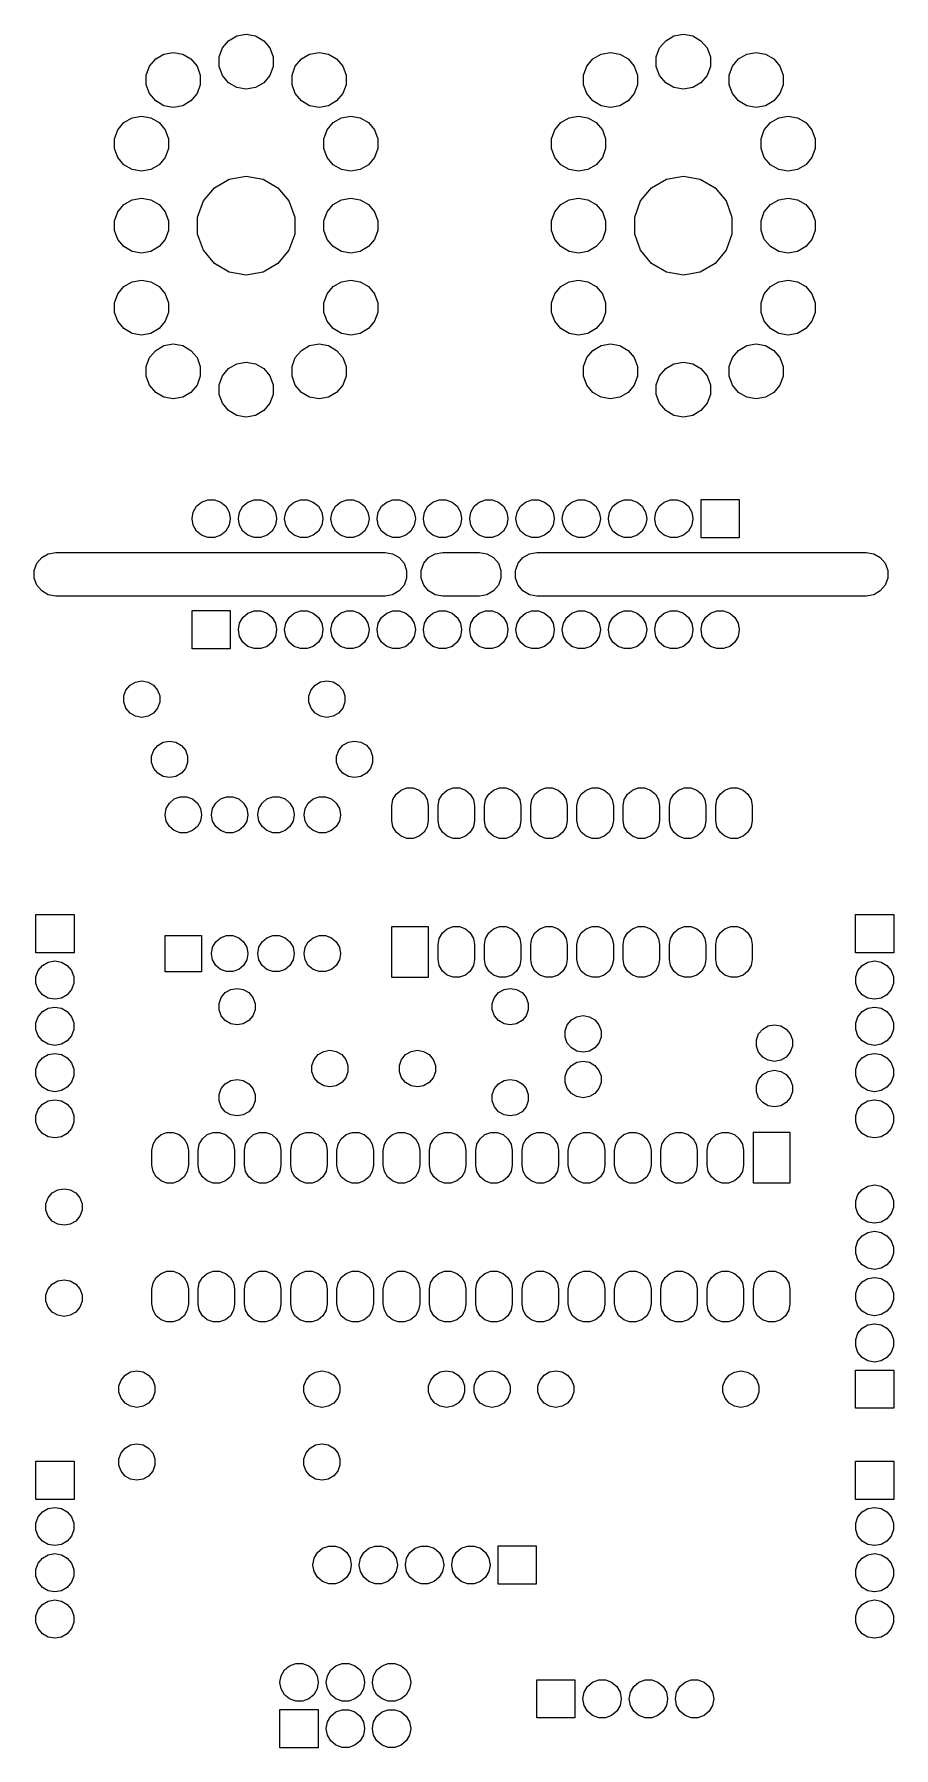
# Model space of a CAD drawing. Extents: x 135.4 to 182.6, y -141.7 to -47.6.
import ezdxf

# ---------------------------------------------------------------- set-up
doc = ezdxf.new("R2010")
doc.units = 0
doc.header["$MEASUREMENT"] = 0
doc.layers.add('BLACK', color=7, linetype='CONTINUOUS')

msp = doc.modelspace()

# ---------------------------------------------------------------- linework, layer by layer
at = {"layer": 'Black'}
for p, q in [((145.696, -48.3731), (146.032, -47.9725)), ((146.032, -47.9725), (146.485, -47.7111)), ((146.485, -47.7111), (147, -47.6203)), ((147, -47.6203), (147.515, -47.7111)), ((147.515, -47.7111), (147.968, -47.9725)), ((147.968, -47.9725), (148.304, -48.3731)), ((169.696, -48.3731), (170.032, -47.9725)), ((170.032, -47.9725), (170.485, -47.7111)), ((170.485, -47.7111), (171, -47.6203)), ((171, -47.6203), (171.515, -47.7111)), ((171.515, -47.7111), (171.968, -47.9725)), ((171.968, -47.9725), (172.304, -48.3731)), ((142.032, -48.9725), (142.485, -48.7111)), ((142.485, -48.7111), (143, -48.6203)), ((143, -48.6203), (143.515, -48.7111)), ((143.515, -48.7111), (143.968, -48.9725)), ((145.517, -48.8645), (145.696, -48.3731)), ((145.517, -49.3875), (145.517, -48.8645)), ((148.304, -48.3731), (148.483, -48.8645)), ((148.483, -48.8645), (148.483, -49.3875)), ((150.032, -48.9725), (150.485, -48.7111)), ((150.485, -48.7111), (151, -48.6203)), ((151, -48.6203), (151.515, -48.7111)), ((151.515, -48.7111), (151.968, -48.9725)), ((166.032, -48.9725), (166.485, -48.7111)), ((166.485, -48.7111), (167, -48.6203)), ((167, -48.6203), (167.515, -48.7111)), ((167.515, -48.7111), (167.968, -48.9725)), ((169.517, -48.8645), (169.696, -48.3731)), ((169.517, -49.3875), (169.517, -48.8645)), ((172.304, -48.3731), (172.483, -48.8645)), ((172.483, -48.8645), (172.483, -49.3875)), ((174.032, -48.9725), (174.485, -48.7111)), ((174.485, -48.7111), (175, -48.6203)), ((175, -48.6203), (175.515, -48.7111)), ((175.515, -48.7111), (175.968, -48.9725)), ((141.517, -49.8645), (141.696, -49.3731)), ((141.696, -49.3731), (142.032, -48.9725)), ((143.968, -48.9725), (144.304, -49.3731)), ((144.304, -49.3731), (144.483, -49.8645)), ((145.696, -49.8789), (145.517, -49.3875)), ((148.483, -49.3875), (148.304, -49.8789)), ((149.517, -49.8645), (149.696, -49.3731)), ((149.696, -49.3731), (150.032, -48.9725)), ((151.968, -48.9725), (152.304, -49.3731)), ((152.304, -49.3731), (152.483, -49.8645)), ((165.517, -49.8645), (165.696, -49.3731)), ((165.696, -49.3731), (166.032, -48.9725)), ((167.968, -48.9725), (168.304, -49.3731)), ((168.304, -49.3731), (168.483, -49.8645)), ((169.696, -49.8789), (169.517, -49.3875)), ((172.483, -49.3875), (172.304, -49.8789)), ((173.517, -49.8645), (173.696, -49.3731)), ((173.696, -49.3731), (174.032, -48.9725)), ((175.968, -48.9725), (176.304, -49.3731)), ((176.304, -49.3731), (176.483, -49.8645)), ((141.517, -50.3875), (141.517, -49.8645)), ((141.696, -50.8789), (141.517, -50.3875)), ((144.483, -50.3875), (144.304, -50.8789)), ((144.483, -49.8645), (144.483, -50.3875)), ((146.032, -50.2795), (145.696, -49.8789)), ((146.485, -50.5409), (146.032, -50.2795)), ((147, -50.6317), (146.485, -50.5409)), ((147.515, -50.5409), (147, -50.6317)), ((147.968, -50.2795), (147.515, -50.5409)), ((148.304, -49.8789), (147.968, -50.2795)), ((149.517, -50.3875), (149.517, -49.8645)), ((149.696, -50.8789), (149.517, -50.3875)), ((152.483, -50.3875), (152.304, -50.8789)), ((152.483, -49.8645), (152.483, -50.3875)), ((165.517, -50.3875), (165.517, -49.8645)), ((165.696, -50.8789), (165.517, -50.3875)), ((168.483, -50.3875), (168.304, -50.8789)), ((168.483, -49.8645), (168.483, -50.3875)), ((170.032, -50.2795), (169.696, -49.8789)), ((170.485, -50.5409), (170.032, -50.2795)), ((171, -50.6317), (170.485, -50.5409)), ((171.515, -50.5409), (171, -50.6317)), ((171.968, -50.2795), (171.515, -50.5409)), ((172.304, -49.8789), (171.968, -50.2795)), ((173.517, -50.3875), (173.517, -49.8645)), ((173.696, -50.8789), (173.517, -50.3875)), ((176.483, -50.3875), (176.304, -50.8789)), ((176.483, -49.8645), (176.483, -50.3875)), ((142.032, -51.2795), (141.696, -50.8789)), ((142.485, -51.5409), (142.032, -51.2795)), ((143, -51.6317), (142.485, -51.5409)), ((143.515, -51.5409), (143, -51.6317)), ((143.968, -51.2795), (143.515, -51.5409)), ((144.304, -50.8789), (143.968, -51.2795)), ((150.032, -51.2795), (149.696, -50.8789)), ((150.485, -51.5409), (150.032, -51.2795)), ((151, -51.6317), (150.485, -51.5409)), ((151.515, -51.5409), (151, -51.6317)), ((151.968, -51.2795), (151.515, -51.5409)), ((152.304, -50.8789), (151.968, -51.2795)), ((166.032, -51.2795), (165.696, -50.8789)), ((166.485, -51.5409), (166.032, -51.2795)), ((167, -51.6317), (166.485, -51.5409)), ((167.515, -51.5409), (167, -51.6317)), ((167.968, -51.2795), (167.515, -51.5409)), ((168.304, -50.8789), (167.968, -51.2795)), ((174.032, -51.2795), (173.696, -50.8789)), ((174.485, -51.5409), (174.032, -51.2795)), ((175, -51.6317), (174.485, -51.5409)), ((175.515, -51.5409), (175, -51.6317)), ((175.968, -51.2795), (175.515, -51.5409)), ((176.304, -50.8789), (175.968, -51.2795)), ((139.946, -52.8731), (140.282, -52.4725)), ((140.282, -52.4725), (140.735, -52.2111)), ((140.735, -52.2111), (141.25, -52.1203)), ((141.25, -52.1203), (141.765, -52.2111)), ((141.765, -52.2111), (142.218, -52.4725)), ((142.218, -52.4725), (142.554, -52.8731)), ((151.446, -52.8731), (151.782, -52.4725)), ((151.782, -52.4725), (152.235, -52.2111)), ((152.235, -52.2111), (152.75, -52.1203)), ((152.75, -52.1203), (153.265, -52.2111)), ((153.265, -52.2111), (153.718, -52.4725)), ((153.718, -52.4725), (154.054, -52.8731)), ((163.946, -52.8731), (164.282, -52.4725)), ((164.282, -52.4725), (164.735, -52.2111)), ((164.735, -52.2111), (165.25, -52.1203)), ((165.25, -52.1203), (165.765, -52.2111)), ((165.765, -52.2111), (166.218, -52.4725)), ((166.218, -52.4725), (166.554, -52.8731)), ((175.446, -52.8731), (175.782, -52.4725)), ((175.782, -52.4725), (176.235, -52.2111)), ((176.235, -52.2111), (176.75, -52.1203)), ((176.75, -52.1203), (177.265, -52.2111)), ((177.265, -52.2111), (177.718, -52.4725)), ((177.718, -52.4725), (178.054, -52.8731)), ((139.767, -53.3645), (139.946, -52.8731)), ((139.767, -53.8875), (139.767, -53.3645)), ((142.554, -52.8731), (142.733, -53.3645)), ((142.733, -53.3645), (142.733, -53.8875)), ((151.267, -53.3645), (151.446, -52.8731)), ((151.267, -53.8875), (151.267, -53.3645)), ((154.054, -52.8731), (154.233, -53.3645)), ((154.233, -53.3645), (154.233, -53.8875)), ((163.767, -53.3645), (163.946, -52.8731)), ((163.767, -53.8875), (163.767, -53.3645)), ((166.554, -52.8731), (166.733, -53.3645)), ((166.733, -53.3645), (166.733, -53.8875)), ((175.267, -53.3645), (175.446, -52.8731)), ((175.267, -53.8875), (175.267, -53.3645)), ((178.054, -52.8731), (178.233, -53.3645)), ((178.233, -53.3645), (178.233, -53.8875)), ((139.946, -54.3789), (139.767, -53.8875)), ((140.282, -54.7795), (139.946, -54.3789)), ((142.554, -54.3789), (142.218, -54.7795)), ((142.733, -53.8875), (142.554, -54.3789)), ((151.446, -54.3789), (151.267, -53.8875)), ((151.782, -54.7795), (151.446, -54.3789)), ((154.054, -54.3789), (153.718, -54.7795)), ((154.233, -53.8875), (154.054, -54.3789)), ((163.946, -54.3789), (163.767, -53.8875)), ((164.282, -54.7795), (163.946, -54.3789)), ((166.554, -54.3789), (166.218, -54.7795)), ((166.733, -53.8875), (166.554, -54.3789)), ((175.446, -54.3789), (175.267, -53.8875)), ((175.782, -54.7795), (175.446, -54.3789)), ((178.054, -54.3789), (177.718, -54.7795)), ((178.233, -53.8875), (178.054, -54.3789)), ((140.735, -55.0409), (140.282, -54.7795)), ((141.25, -55.1317), (140.735, -55.0409)), ((141.765, -55.0409), (141.25, -55.1317)), ((142.218, -54.7795), (141.765, -55.0409)), ((146.073, -55.5791), (147, -55.4157)), ((147, -55.4157), (147.927, -55.5791)), ((152.235, -55.0409), (151.782, -54.7795)), ((152.75, -55.1317), (152.235, -55.0409)), ((153.265, -55.0409), (152.75, -55.1317)), ((153.718, -54.7795), (153.265, -55.0409)), ((164.735, -55.0409), (164.282, -54.7795)), ((165.25, -55.1317), (164.735, -55.0409)), ((165.765, -55.0409), (165.25, -55.1317)), ((166.218, -54.7795), (165.765, -55.0409)), ((170.073, -55.5791), (171, -55.4157)), ((171, -55.4157), (171.927, -55.5791)), ((176.235, -55.0409), (175.782, -54.7795)), ((176.75, -55.1317), (176.235, -55.0409)), ((177.265, -55.0409), (176.75, -55.1317)), ((177.718, -54.7795), (177.265, -55.0409)), ((144.653, -56.7708), (145.258, -56.0498)), ((145.258, -56.0498), (146.073, -55.5791)), ((147.927, -55.5791), (148.742, -56.0498)), ((148.742, -56.0498), (149.347, -56.7708)), ((168.653, -56.7708), (169.258, -56.0498)), ((169.258, -56.0498), (170.073, -55.5791)), ((171.927, -55.5791), (172.742, -56.0498)), ((172.742, -56.0498), (173.347, -56.7708)), ((139.767, -57.8645), (139.946, -57.3731)), ((139.946, -57.3731), (140.282, -56.9725)), ((140.282, -56.9725), (140.735, -56.7111)), ((140.735, -56.7111), (141.25, -56.6203)), ((141.25, -56.6203), (141.765, -56.7111)), ((141.765, -56.7111), (142.218, -56.9725)), ((142.218, -56.9725), (142.554, -57.3731)), ((142.554, -57.3731), (142.733, -57.8645)), ((144.331, -57.6554), (144.653, -56.7708)), ((149.347, -56.7708), (149.669, -57.6554)), ((151.267, -57.8645), (151.446, -57.3731)), ((151.446, -57.3731), (151.782, -56.9725)), ((151.782, -56.9725), (152.235, -56.7111)), ((152.235, -56.7111), (152.75, -56.6203)), ((152.75, -56.6203), (153.265, -56.7111)), ((153.265, -56.7111), (153.718, -56.9725)), ((153.718, -56.9725), (154.054, -57.3731)), ((154.054, -57.3731), (154.233, -57.8645)), ((163.767, -57.8645), (163.946, -57.3731)), ((163.946, -57.3731), (164.282, -56.9725)), ((164.282, -56.9725), (164.735, -56.7111)), ((164.735, -56.7111), (165.25, -56.6203)), ((165.25, -56.6203), (165.765, -56.7111)), ((165.765, -56.7111), (166.218, -56.9725)), ((166.218, -56.9725), (166.554, -57.3731)), ((166.554, -57.3731), (166.733, -57.8645)), ((168.331, -57.6554), (168.653, -56.7708)), ((173.347, -56.7708), (173.669, -57.6554)), ((175.267, -57.8645), (175.446, -57.3731)), ((175.446, -57.3731), (175.782, -56.9725)), ((175.782, -56.9725), (176.235, -56.7111)), ((176.235, -56.7111), (176.75, -56.6203)), ((176.75, -56.6203), (177.265, -56.7111)), ((177.265, -56.7111), (177.718, -56.9725)), ((177.718, -56.9725), (178.054, -57.3731)), ((178.054, -57.3731), (178.233, -57.8645)), ((139.767, -58.3875), (139.767, -57.8645)), ((142.733, -57.8645), (142.733, -58.3875)), ((144.331, -58.5966), (144.331, -57.6554)), ((149.669, -57.6554), (149.669, -58.5966)), ((151.267, -58.3875), (151.267, -57.8645)), ((154.233, -57.8645), (154.233, -58.3875)), ((163.767, -58.3875), (163.767, -57.8645)), ((166.733, -57.8645), (166.733, -58.3875)), ((168.331, -58.5966), (168.331, -57.6554)), ((173.669, -57.6554), (173.669, -58.5966)), ((175.267, -58.3875), (175.267, -57.8645)), ((178.233, -57.8645), (178.233, -58.3875)), ((139.946, -58.8789), (139.767, -58.3875)), ((140.282, -59.2795), (139.946, -58.8789)), ((142.554, -58.8789), (142.218, -59.2795)), ((142.733, -58.3875), (142.554, -58.8789)), ((144.653, -59.4812), (144.331, -58.5966)), ((149.669, -58.5966), (149.347, -59.4812)), ((151.446, -58.8789), (151.267, -58.3875)), ((151.782, -59.2795), (151.446, -58.8789)), ((154.054, -58.8789), (153.718, -59.2795)), ((154.233, -58.3875), (154.054, -58.8789)), ((163.946, -58.8789), (163.767, -58.3875)), ((164.282, -59.2795), (163.946, -58.8789)), ((166.554, -58.8789), (166.218, -59.2795)), ((166.733, -58.3875), (166.554, -58.8789)), ((168.653, -59.4812), (168.331, -58.5966)), ((173.669, -58.5966), (173.347, -59.4812)), ((175.446, -58.8789), (175.267, -58.3875)), ((175.782, -59.2795), (175.446, -58.8789)), ((178.054, -58.8789), (177.718, -59.2795)), ((178.233, -58.3875), (178.054, -58.8789)), ((140.735, -59.5409), (140.282, -59.2795)), ((141.25, -59.6317), (140.735, -59.5409)), ((141.765, -59.5409), (141.25, -59.6317)), ((142.218, -59.2795), (141.765, -59.5409)), ((145.258, -60.2022), (144.653, -59.4812)), ((149.347, -59.4812), (148.742, -60.2022)), ((152.235, -59.5409), (151.782, -59.2795)), ((152.75, -59.6317), (152.235, -59.5409)), ((153.265, -59.5409), (152.75, -59.6317)), ((153.718, -59.2795), (153.265, -59.5409)), ((164.735, -59.5409), (164.282, -59.2795)), ((165.25, -59.6317), (164.735, -59.5409)), ((165.765, -59.5409), (165.25, -59.6317)), ((166.218, -59.2795), (165.765, -59.5409)), ((169.258, -60.2022), (168.653, -59.4812)), ((173.347, -59.4812), (172.742, -60.2022)), ((176.235, -59.5409), (175.782, -59.2795)), ((176.75, -59.6317), (176.235, -59.5409)), ((177.265, -59.5409), (176.75, -59.6317)), ((177.718, -59.2795), (177.265, -59.5409)), ((140.735, -61.2111), (141.25, -61.1203)), ((141.25, -61.1203), (141.765, -61.2111)), ((146.073, -60.6729), (145.258, -60.2022)), ((147, -60.8363), (146.073, -60.6729)), ((147.927, -60.6729), (147, -60.8363)), ((148.742, -60.2022), (147.927, -60.6729)), ((152.235, -61.2111), (152.75, -61.1203)), ((152.75, -61.1203), (153.265, -61.2111)), ((164.735, -61.2111), (165.25, -61.1203)), ((165.25, -61.1203), (165.765, -61.2111)), ((170.073, -60.6729), (169.258, -60.2022)), ((171, -60.8363), (170.073, -60.6729)), ((171.927, -60.6729), (171, -60.8363)), ((172.742, -60.2022), (171.927, -60.6729)), ((176.235, -61.2111), (176.75, -61.1203)), ((176.75, -61.1203), (177.265, -61.2111)), ((139.767, -62.3645), (139.946, -61.8731)), ((139.946, -61.8731), (140.282, -61.4725)), ((140.282, -61.4725), (140.735, -61.2111)), ((141.765, -61.2111), (142.218, -61.4725)), ((142.218, -61.4725), (142.554, -61.8731)), ((142.554, -61.8731), (142.733, -62.3645)), ((151.267, -62.3645), (151.446, -61.8731)), ((151.446, -61.8731), (151.782, -61.4725)), ((151.782, -61.4725), (152.235, -61.2111)), ((153.265, -61.2111), (153.718, -61.4725)), ((153.718, -61.4725), (154.054, -61.8731)), ((154.054, -61.8731), (154.233, -62.3645)), ((163.767, -62.3645), (163.946, -61.8731)), ((163.946, -61.8731), (164.282, -61.4725)), ((164.282, -61.4725), (164.735, -61.2111)), ((165.765, -61.2111), (166.218, -61.4725)), ((166.218, -61.4725), (166.554, -61.8731)), ((166.554, -61.8731), (166.733, -62.3645)), ((175.267, -62.3645), (175.446, -61.8731)), ((175.446, -61.8731), (175.782, -61.4725)), ((175.782, -61.4725), (176.235, -61.2111)), ((177.265, -61.2111), (177.718, -61.4725)), ((177.718, -61.4725), (178.054, -61.8731)), ((178.054, -61.8731), (178.233, -62.3645)), ((139.767, -62.8875), (139.767, -62.3645)), ((139.946, -63.3789), (139.767, -62.8875)), ((142.733, -62.8875), (142.554, -63.3789)), ((142.733, -62.3645), (142.733, -62.8875)), ((151.267, -62.8875), (151.267, -62.3645)), ((151.446, -63.3789), (151.267, -62.8875)), ((154.233, -62.8875), (154.054, -63.3789)), ((154.233, -62.3645), (154.233, -62.8875)), ((163.767, -62.8875), (163.767, -62.3645)), ((163.946, -63.3789), (163.767, -62.8875)), ((166.733, -62.8875), (166.554, -63.3789)), ((166.733, -62.3645), (166.733, -62.8875)), ((175.267, -62.8875), (175.267, -62.3645)), ((175.446, -63.3789), (175.267, -62.8875)), ((178.233, -62.8875), (178.054, -63.3789)), ((178.233, -62.3645), (178.233, -62.8875)), ((140.282, -63.7795), (139.946, -63.3789)), ((140.735, -64.0409), (140.282, -63.7795)), ((142.218, -63.7795), (141.765, -64.0409)), ((142.554, -63.3789), (142.218, -63.7795)), ((151.782, -63.7795), (151.446, -63.3789)), ((152.235, -64.0409), (151.782, -63.7795)), ((153.718, -63.7795), (153.265, -64.0409)), ((154.054, -63.3789), (153.718, -63.7795)), ((164.282, -63.7795), (163.946, -63.3789)), ((164.735, -64.0409), (164.282, -63.7795)), ((166.218, -63.7795), (165.765, -64.0409)), ((166.554, -63.3789), (166.218, -63.7795)), ((175.782, -63.7795), (175.446, -63.3789)), ((176.235, -64.0409), (175.782, -63.7795)), ((177.718, -63.7795), (177.265, -64.0409)), ((178.054, -63.3789), (177.718, -63.7795)), ((141.25, -64.1317), (140.735, -64.0409)), ((141.765, -64.0409), (141.25, -64.1317)), ((142.032, -64.9725), (142.485, -64.7111)), ((142.485, -64.7111), (143, -64.6203)), ((143, -64.6203), (143.515, -64.7111)), ((143.515, -64.7111), (143.968, -64.9725)), ((150.032, -64.9725), (150.485, -64.7111)), ((150.485, -64.7111), (151, -64.6203)), ((151, -64.6203), (151.515, -64.7111)), ((151.515, -64.7111), (151.968, -64.9725)), ((152.75, -64.1317), (152.235, -64.0409)), ((153.265, -64.0409), (152.75, -64.1317)), ((165.25, -64.1317), (164.735, -64.0409)), ((165.765, -64.0409), (165.25, -64.1317)), ((166.032, -64.9725), (166.485, -64.7111)), ((166.485, -64.7111), (167, -64.6203)), ((167, -64.6203), (167.515, -64.7111)), ((167.515, -64.7111), (167.968, -64.9725)), ((174.032, -64.9725), (174.485, -64.7111)), ((174.485, -64.7111), (175, -64.6203)), ((175, -64.6203), (175.515, -64.7111)), ((175.515, -64.7111), (175.968, -64.9725)), ((176.75, -64.1317), (176.235, -64.0409)), ((177.265, -64.0409), (176.75, -64.1317)), ((141.517, -65.8645), (141.696, -65.3731)), ((141.696, -65.3731), (142.032, -64.9725)), ((143.968, -64.9725), (144.304, -65.3731)), ((144.304, -65.3731), (144.483, -65.8645)), ((146.032, -65.9725), (146.485, -65.7111)), ((146.485, -65.7111), (147, -65.6203)), ((147, -65.6203), (147.515, -65.7111)), ((147.515, -65.7111), (147.968, -65.9725)), ((149.517, -65.8645), (149.696, -65.3731)), ((149.696, -65.3731), (150.032, -64.9725)), ((151.968, -64.9725), (152.304, -65.3731)), ((152.304, -65.3731), (152.483, -65.8645)), ((165.517, -65.8645), (165.696, -65.3731)), ((165.696, -65.3731), (166.032, -64.9725)), ((167.968, -64.9725), (168.304, -65.3731)), ((168.304, -65.3731), (168.483, -65.8645)), ((170.032, -65.9725), (170.485, -65.7111)), ((170.485, -65.7111), (171, -65.6203)), ((171, -65.6203), (171.515, -65.7111)), ((171.515, -65.7111), (171.968, -65.9725)), ((173.517, -65.8645), (173.696, -65.3731)), ((173.696, -65.3731), (174.032, -64.9725)), ((175.968, -64.9725), (176.304, -65.3731)), ((176.304, -65.3731), (176.483, -65.8645)), ((141.517, -66.3875), (141.517, -65.8645)), ((141.696, -66.8789), (141.517, -66.3875)), ((144.483, -66.3875), (144.304, -66.8789)), ((144.483, -65.8645), (144.483, -66.3875)), ((145.517, -66.8645), (145.696, -66.3731)), ((145.696, -66.3731), (146.032, -65.9725)), ((147.968, -65.9725), (148.304, -66.3731)), ((148.304, -66.3731), (148.483, -66.8645)), ((149.517, -66.3875), (149.517, -65.8645)), ((149.696, -66.8789), (149.517, -66.3875)), ((152.483, -66.3875), (152.304, -66.8789)), ((152.483, -65.8645), (152.483, -66.3875)), ((165.517, -66.3875), (165.517, -65.8645)), ((165.696, -66.8789), (165.517, -66.3875)), ((168.483, -66.3875), (168.304, -66.8789)), ((168.483, -65.8645), (168.483, -66.3875)), ((169.517, -66.8645), (169.696, -66.3731)), ((169.696, -66.3731), (170.032, -65.9725)), ((171.968, -65.9725), (172.304, -66.3731)), ((172.304, -66.3731), (172.483, -66.8645)), ((173.517, -66.3875), (173.517, -65.8645)), ((173.696, -66.8789), (173.517, -66.3875)), ((176.483, -66.3875), (176.304, -66.8789)), ((176.483, -65.8645), (176.483, -66.3875)), ((142.032, -67.2795), (141.696, -66.8789)), ((142.485, -67.5409), (142.032, -67.2795)), ((143, -67.6317), (142.485, -67.5409)), ((143.515, -67.5409), (143, -67.6317)), ((143.968, -67.2795), (143.515, -67.5409)), ((144.304, -66.8789), (143.968, -67.2795)), ((145.517, -67.3875), (145.517, -66.8645)), ((145.696, -67.8789), (145.517, -67.3875)), ((148.483, -67.3875), (148.304, -67.8789)), ((148.483, -66.8645), (148.483, -67.3875)), ((150.032, -67.2795), (149.696, -66.8789)), ((150.485, -67.5409), (150.032, -67.2795)), ((151, -67.6317), (150.485, -67.5409)), ((151.515, -67.5409), (151, -67.6317)), ((151.968, -67.2795), (151.515, -67.5409)), ((152.304, -66.8789), (151.968, -67.2795)), ((166.032, -67.2795), (165.696, -66.8789)), ((166.485, -67.5409), (166.032, -67.2795)), ((167, -67.6317), (166.485, -67.5409)), ((167.515, -67.5409), (167, -67.6317)), ((167.968, -67.2795), (167.515, -67.5409)), ((168.304, -66.8789), (167.968, -67.2795)), ((169.517, -67.3875), (169.517, -66.8645)), ((169.696, -67.8789), (169.517, -67.3875)), ((172.483, -67.3875), (172.304, -67.8789)), ((172.483, -66.8645), (172.483, -67.3875)), ((174.032, -67.2795), (173.696, -66.8789)), ((174.485, -67.5409), (174.032, -67.2795)), ((175, -67.6317), (174.485, -67.5409)), ((175.515, -67.5409), (175, -67.6317)), ((175.968, -67.2795), (175.515, -67.5409)), ((176.304, -66.8789), (175.968, -67.2795)), ((146.032, -68.2795), (145.696, -67.8789)), ((146.485, -68.5409), (146.032, -68.2795)), ((147, -68.6317), (146.485, -68.5409)), ((147.515, -68.5409), (147, -68.6317)), ((147.968, -68.2795), (147.515, -68.5409)), ((148.304, -67.8789), (147.968, -68.2795)), ((170.032, -68.2795), (169.696, -67.8789)), ((170.485, -68.5409), (170.032, -68.2795)), ((171, -68.6317), (170.485, -68.5409)), ((171.515, -68.5409), (171, -68.6317)), ((171.968, -68.2795), (171.515, -68.5409)), ((172.304, -67.8789), (171.968, -68.2795)), ((144.276, -73.5351), (144.555, -73.3007)), ((144.555, -73.3007), (144.898, -73.1759)), ((144.898, -73.1759), (145.262, -73.1759)), ((145.262, -73.1759), (145.605, -73.3007)), ((145.605, -73.3007), (145.884, -73.5351)), ((146.816, -73.5351), (147.095, -73.3007)), ((147.095, -73.3007), (147.438, -73.1759)), ((147.438, -73.1759), (147.802, -73.1759)), ((147.802, -73.1759), (148.145, -73.3007)), ((148.145, -73.3007), (148.424, -73.5351)), ((149.356, -73.5351), (149.635, -73.3007)), ((149.635, -73.3007), (149.978, -73.1759)), ((149.978, -73.1759), (150.342, -73.1759)), ((150.342, -73.1759), (150.685, -73.3007)), ((150.685, -73.3007), (150.964, -73.5351)), ((151.896, -73.5351), (152.175, -73.3007)), ((152.175, -73.3007), (152.518, -73.1759)), ((152.518, -73.1759), (152.882, -73.1759)), ((152.882, -73.1759), (153.225, -73.3007)), ((153.225, -73.3007), (153.504, -73.5351)), ((154.436, -73.5351), (154.715, -73.3007)), ((154.715, -73.3007), (155.058, -73.1759)), ((155.058, -73.1759), (155.422, -73.1759)), ((155.422, -73.1759), (155.765, -73.3007)), ((155.765, -73.3007), (156.044, -73.5351)), ((156.976, -73.5351), (157.255, -73.3007)), ((157.255, -73.3007), (157.598, -73.1759)), ((157.598, -73.1759), (157.962, -73.1759)), ((157.962, -73.1759), (158.305, -73.3007)), ((158.305, -73.3007), (158.584, -73.5351)), ((159.516, -73.5351), (159.795, -73.3007)), ((159.795, -73.3007), (160.138, -73.1759)), ((160.138, -73.1759), (160.502, -73.1759)), ((160.502, -73.1759), (160.845, -73.3007)), ((160.845, -73.3007), (161.124, -73.5351)), ((162.056, -73.5351), (162.335, -73.3007)), ((162.335, -73.3007), (162.678, -73.1759)), ((162.678, -73.1759), (163.042, -73.1759)), ((163.042, -73.1759), (163.385, -73.3007)), ((163.385, -73.3007), (163.664, -73.5351)), ((164.596, -73.5351), (164.875, -73.3007)), ((164.875, -73.3007), (165.218, -73.1759)), ((165.218, -73.1759), (165.582, -73.1759)), ((165.582, -73.1759), (165.925, -73.3007)), ((165.925, -73.3007), (166.204, -73.5351)), ((167.136, -73.5351), (167.415, -73.3007)), ((167.415, -73.3007), (167.758, -73.1759)), ((167.758, -73.1759), (168.122, -73.1759)), ((168.122, -73.1759), (168.465, -73.3007)), ((168.465, -73.3007), (168.744, -73.5351)), ((169.676, -73.5351), (169.955, -73.3007)), ((169.955, -73.3007), (170.298, -73.1759)), ((170.298, -73.1759), (170.662, -73.1759)), ((170.662, -73.1759), (171.005, -73.3007)), ((171.005, -73.3007), (171.284, -73.5351)), ((171.97, -75.264), (171.97, -73.164)), ((171.97, -73.164), (174.07, -73.164)), ((174.07, -73.164), (174.07, -75.264)), ((144.03, -74.21), (144.093, -73.8509)), ((144.03, -74.218), (144.03, -74.21)), ((144.093, -74.5771), (144.03, -74.218)), ((144.093, -73.8509), (144.276, -73.5351)), ((145.884, -73.5351), (146.067, -73.8509)), ((146.067, -73.8509), (146.13, -74.21)), ((146.13, -74.218), (146.067, -74.5771)), ((146.13, -74.21), (146.13, -74.218)), ((146.57, -74.21), (146.633, -73.8509)), ((146.57, -74.218), (146.57, -74.21)), ((146.633, -74.5771), (146.57, -74.218)), ((146.633, -73.8509), (146.816, -73.5351)), ((148.424, -73.5351), (148.607, -73.8509)), ((148.607, -73.8509), (148.67, -74.21)), ((148.67, -74.218), (148.607, -74.5771)), ((148.67, -74.21), (148.67, -74.218)), ((149.11, -74.21), (149.173, -73.8509)), ((149.11, -74.218), (149.11, -74.21)), ((149.173, -74.5771), (149.11, -74.218)), ((149.173, -73.8509), (149.356, -73.5351)), ((150.964, -73.5351), (151.147, -73.8509)), ((151.147, -73.8509), (151.21, -74.21)), ((151.21, -74.218), (151.147, -74.5771)), ((151.21, -74.21), (151.21, -74.218)), ((151.65, -74.21), (151.713, -73.8509)), ((151.65, -74.218), (151.65, -74.21)), ((151.713, -74.5771), (151.65, -74.218)), ((151.713, -73.8509), (151.896, -73.5351)), ((153.504, -73.5351), (153.687, -73.8509)), ((153.687, -73.8509), (153.75, -74.21)), ((153.75, -74.218), (153.687, -74.5771)), ((153.75, -74.21), (153.75, -74.218)), ((154.19, -74.21), (154.253, -73.8509)), ((154.19, -74.218), (154.19, -74.21)), ((154.253, -74.5771), (154.19, -74.218)), ((154.253, -73.8509), (154.436, -73.5351)), ((156.044, -73.5351), (156.227, -73.8509)), ((156.227, -73.8509), (156.29, -74.21)), ((156.29, -74.218), (156.227, -74.5771)), ((156.29, -74.21), (156.29, -74.218)), ((156.73, -74.21), (156.793, -73.8509)), ((156.73, -74.218), (156.73, -74.21)), ((156.793, -74.5771), (156.73, -74.218)), ((156.793, -73.8509), (156.976, -73.5351)), ((158.584, -73.5351), (158.767, -73.8509)), ((158.767, -73.8509), (158.83, -74.21)), ((158.83, -74.218), (158.767, -74.5771)), ((158.83, -74.21), (158.83, -74.218)), ((159.27, -74.21), (159.333, -73.8509)), ((159.27, -74.218), (159.27, -74.21)), ((159.333, -74.5771), (159.27, -74.218)), ((159.333, -73.8509), (159.516, -73.5351)), ((161.124, -73.5351), (161.307, -73.8509)), ((161.307, -73.8509), (161.37, -74.21)), ((161.37, -74.218), (161.307, -74.5771)), ((161.37, -74.21), (161.37, -74.218)), ((161.81, -74.21), (161.873, -73.8509)), ((161.81, -74.218), (161.81, -74.21)), ((161.873, -74.5771), (161.81, -74.218)), ((161.873, -73.8509), (162.056, -73.5351)), ((163.664, -73.5351), (163.847, -73.8509)), ((163.847, -73.8509), (163.91, -74.21)), ((163.91, -74.218), (163.847, -74.5771)), ((163.91, -74.21), (163.91, -74.218)), ((164.35, -74.21), (164.413, -73.8509)), ((164.35, -74.218), (164.35, -74.21)), ((164.413, -74.5771), (164.35, -74.218)), ((164.413, -73.8509), (164.596, -73.5351)), ((166.204, -73.5351), (166.387, -73.8509)), ((166.387, -73.8509), (166.45, -74.21)), ((166.45, -74.218), (166.387, -74.5771)), ((166.45, -74.21), (166.45, -74.218)), ((166.89, -74.21), (166.953, -73.8509)), ((166.89, -74.218), (166.89, -74.21)), ((166.953, -74.5771), (166.89, -74.218)), ((166.953, -73.8509), (167.136, -73.5351)), ((168.744, -73.5351), (168.927, -73.8509)), ((168.927, -73.8509), (168.99, -74.21)), ((168.99, -74.218), (168.927, -74.5771)), ((168.99, -74.21), (168.99, -74.218)), ((169.43, -74.21), (169.493, -73.8509)), ((169.43, -74.218), (169.43, -74.21)), ((169.493, -74.5771), (169.43, -74.218)), ((169.493, -73.8509), (169.676, -73.5351)), ((171.284, -73.5351), (171.467, -73.8509)), ((171.467, -73.8509), (171.53, -74.21)), ((171.53, -74.218), (171.467, -74.5771)), ((171.53, -74.21), (171.53, -74.218)), ((144.276, -74.8929), (144.093, -74.5771)), ((144.555, -75.1273), (144.276, -74.8929)), ((144.898, -75.2521), (144.555, -75.1273)), ((145.605, -75.1273), (145.262, -75.2521)), ((145.884, -74.8929), (145.605, -75.1273)), ((146.067, -74.5771), (145.884, -74.8929)), ((146.816, -74.8929), (146.633, -74.5771)), ((147.095, -75.1273), (146.816, -74.8929)), ((147.438, -75.2521), (147.095, -75.1273)), ((148.145, -75.1273), (147.802, -75.2521)), ((148.424, -74.8929), (148.145, -75.1273)), ((148.607, -74.5771), (148.424, -74.8929)), ((149.356, -74.8929), (149.173, -74.5771)), ((149.635, -75.1273), (149.356, -74.8929)), ((149.978, -75.2521), (149.635, -75.1273)), ((150.685, -75.1273), (150.342, -75.2521)), ((150.964, -74.8929), (150.685, -75.1273)), ((151.147, -74.5771), (150.964, -74.8929)), ((151.896, -74.8929), (151.713, -74.5771)), ((152.175, -75.1273), (151.896, -74.8929)), ((152.518, -75.2521), (152.175, -75.1273)), ((153.225, -75.1273), (152.882, -75.2521)), ((153.504, -74.8929), (153.225, -75.1273)), ((153.687, -74.5771), (153.504, -74.8929)), ((154.436, -74.8929), (154.253, -74.5771)), ((154.715, -75.1273), (154.436, -74.8929)), ((155.058, -75.2521), (154.715, -75.1273)), ((155.765, -75.1273), (155.422, -75.2521)), ((156.044, -74.8929), (155.765, -75.1273)), ((156.227, -74.5771), (156.044, -74.8929)), ((156.976, -74.8929), (156.793, -74.5771)), ((157.255, -75.1273), (156.976, -74.8929)), ((157.598, -75.2521), (157.255, -75.1273)), ((158.305, -75.1273), (157.962, -75.2521)), ((158.584, -74.8929), (158.305, -75.1273)), ((158.767, -74.5771), (158.584, -74.8929)), ((159.516, -74.8929), (159.333, -74.5771)), ((159.795, -75.1273), (159.516, -74.8929)), ((160.138, -75.2521), (159.795, -75.1273)), ((160.845, -75.1273), (160.502, -75.2521)), ((161.124, -74.8929), (160.845, -75.1273)), ((161.307, -74.5771), (161.124, -74.8929)), ((162.056, -74.8929), (161.873, -74.5771)), ((162.335, -75.1273), (162.056, -74.8929)), ((162.678, -75.2521), (162.335, -75.1273)), ((163.385, -75.1273), (163.042, -75.2521)), ((163.664, -74.8929), (163.385, -75.1273)), ((163.847, -74.5771), (163.664, -74.8929)), ((164.596, -74.8929), (164.413, -74.5771)), ((164.875, -75.1273), (164.596, -74.8929)), ((165.218, -75.2521), (164.875, -75.1273)), ((165.925, -75.1273), (165.582, -75.2521)), ((166.204, -74.8929), (165.925, -75.1273)), ((166.387, -74.5771), (166.204, -74.8929)), ((167.136, -74.8929), (166.953, -74.5771)), ((167.415, -75.1273), (167.136, -74.8929)), ((167.758, -75.2521), (167.415, -75.1273)), ((168.465, -75.1273), (168.122, -75.2521)), ((168.744, -74.8929), (168.465, -75.1273)), ((168.927, -74.5771), (168.744, -74.8929)), ((169.676, -74.8929), (169.493, -74.5771)), ((169.955, -75.1273), (169.676, -74.8929)), ((170.298, -75.2521), (169.955, -75.1273)), ((171.005, -75.1273), (170.662, -75.2521)), ((171.284, -74.8929), (171.005, -75.1273)), ((171.467, -74.5771), (171.284, -74.8929)), ((135.778, -76.3427), (136.139, -76.1344)), ((136.139, -76.1344), (136.549, -76.062)), ((136.549, -76.062), (154.627, -76.062)), ((145.262, -75.2521), (144.898, -75.2521)), ((147.802, -75.2521), (147.438, -75.2521)), ((150.342, -75.2521), (149.978, -75.2521)), ((152.882, -75.2521), (152.518, -75.2521)), ((154.627, -76.062), (155.037, -76.1344)), ((155.037, -76.1344), (155.398, -76.3427)), ((155.422, -75.2521), (155.058, -75.2521)), ((157.016, -76.3427), (157.377, -76.1344)), ((157.377, -76.1344), (157.788, -76.062)), ((157.962, -75.2521), (157.598, -75.2521)), ((157.788, -76.062), (159.804, -76.062)), ((159.804, -76.062), (160.215, -76.1344)), ((160.502, -75.2521), (160.138, -75.2521)), ((160.215, -76.1344), (160.576, -76.3427)), ((162.194, -76.3427), (162.555, -76.1344)), ((162.555, -76.1344), (162.965, -76.062)), ((163.042, -75.2521), (162.678, -75.2521)), ((162.965, -76.062), (181.043, -76.062)), ((165.582, -75.2521), (165.218, -75.2521)), ((168.122, -75.2521), (167.758, -75.2521)), ((170.662, -75.2521), (170.298, -75.2521)), ((174.07, -75.264), (171.97, -75.264)), ((181.043, -76.062), (181.453, -76.1344)), ((181.453, -76.1344), (181.814, -76.3427)), ((135.367, -77.0536), (135.51, -76.662)), ((135.367, -77.4704), (135.367, -77.0536)), ((135.51, -76.662), (135.778, -76.3427)), ((155.398, -76.3427), (155.666, -76.662)), ((155.666, -76.662), (155.809, -77.0536)), ((155.809, -77.0536), (155.809, -77.4704)), ((156.606, -77.0536), (156.748, -76.662)), ((156.606, -77.4704), (156.606, -77.0536)), ((156.748, -76.662), (157.016, -76.3427)), ((160.576, -76.3427), (160.844, -76.662)), ((160.844, -76.662), (160.986, -77.0536)), ((160.986, -77.0536), (160.986, -77.4704)), ((161.783, -77.0536), (161.926, -76.662)), ((161.783, -77.4704), (161.783, -77.0536)), ((161.926, -76.662), (162.194, -76.3427)), ((181.814, -76.3427), (182.082, -76.662)), ((182.082, -76.662), (182.225, -77.0536)), ((182.225, -77.0536), (182.225, -77.4704)), ((135.51, -77.862), (135.367, -77.4704)), ((135.778, -78.1813), (135.51, -77.862)), ((155.666, -77.862), (155.398, -78.1813)), ((155.809, -77.4704), (155.666, -77.862)), ((156.748, -77.862), (156.606, -77.4704)), ((157.016, -78.1813), (156.748, -77.862)), ((160.844, -77.862), (160.576, -78.1813)), ((160.986, -77.4704), (160.844, -77.862)), ((161.926, -77.862), (161.783, -77.4704)), ((162.194, -78.1813), (161.926, -77.862)), ((182.082, -77.862), (181.814, -78.1813)), ((182.225, -77.4704), (182.082, -77.862)), ((136.139, -78.3896), (135.778, -78.1813)), ((136.549, -78.462), (136.139, -78.3896)), ((154.627, -78.462), (136.549, -78.462)), ((155.037, -78.3896), (154.627, -78.462)), ((155.398, -78.1813), (155.037, -78.3896)), ((157.377, -78.3896), (157.016, -78.1813)), ((157.788, -78.462), (157.377, -78.3896)), ((159.804, -78.462), (157.788, -78.462)), ((160.215, -78.3896), (159.804, -78.462)), ((160.576, -78.1813), (160.215, -78.3896)), ((162.555, -78.3896), (162.194, -78.1813)), ((162.965, -78.462), (162.555, -78.3896)), ((181.043, -78.462), (162.965, -78.462)), ((181.453, -78.3896), (181.043, -78.462)), ((181.814, -78.1813), (181.453, -78.3896)), ((144.03, -81.36), (144.03, -79.26)), ((144.03, -79.26), (146.13, -79.26)), ((146.13, -79.26), (146.13, -81.36)), ((146.57, -80.306), (146.633, -79.9469)), ((146.633, -79.9469), (146.816, -79.6311)), ((146.816, -79.6311), (147.095, -79.3967)), ((147.095, -79.3967), (147.438, -79.2719)), ((147.438, -79.2719), (147.802, -79.2719)), ((147.802, -79.2719), (148.145, -79.3967)), ((148.145, -79.3967), (148.424, -79.6311)), ((148.424, -79.6311), (148.607, -79.9469)), ((148.607, -79.9469), (148.67, -80.306)), ((149.11, -80.306), (149.173, -79.9469)), ((149.173, -79.9469), (149.356, -79.6311)), ((149.356, -79.6311), (149.635, -79.3967)), ((149.635, -79.3967), (149.978, -79.2719)), ((149.978, -79.2719), (150.342, -79.2719)), ((150.342, -79.2719), (150.685, -79.3967)), ((150.685, -79.3967), (150.964, -79.6311)), ((150.964, -79.6311), (151.147, -79.9469)), ((151.147, -79.9469), (151.21, -80.306)), ((151.65, -80.306), (151.713, -79.9469)), ((151.713, -79.9469), (151.896, -79.6311)), ((151.896, -79.6311), (152.175, -79.3967)), ((152.175, -79.3967), (152.518, -79.2719)), ((152.518, -79.2719), (152.882, -79.2719)), ((152.882, -79.2719), (153.225, -79.3967)), ((153.225, -79.3967), (153.504, -79.6311)), ((153.504, -79.6311), (153.687, -79.9469)), ((153.687, -79.9469), (153.75, -80.306)), ((154.19, -80.306), (154.253, -79.9469)), ((154.253, -79.9469), (154.436, -79.6311)), ((154.436, -79.6311), (154.715, -79.3967)), ((154.715, -79.3967), (155.058, -79.2719)), ((155.058, -79.2719), (155.422, -79.2719)), ((155.422, -79.2719), (155.765, -79.3967)), ((155.765, -79.3967), (156.044, -79.6311)), ((156.044, -79.6311), (156.227, -79.9469)), ((156.227, -79.9469), (156.29, -80.306)), ((156.73, -80.306), (156.793, -79.9469)), ((156.793, -79.9469), (156.976, -79.6311)), ((156.976, -79.6311), (157.255, -79.3967)), ((157.255, -79.3967), (157.598, -79.2719)), ((157.598, -79.2719), (157.962, -79.2719)), ((157.962, -79.2719), (158.305, -79.3967)), ((158.305, -79.3967), (158.584, -79.6311)), ((158.584, -79.6311), (158.767, -79.9469)), ((158.767, -79.9469), (158.83, -80.306)), ((159.27, -80.306), (159.333, -79.9469)), ((159.333, -79.9469), (159.516, -79.6311)), ((159.516, -79.6311), (159.795, -79.3967)), ((159.795, -79.3967), (160.138, -79.2719)), ((160.138, -79.2719), (160.502, -79.2719)), ((160.502, -79.2719), (160.845, -79.3967)), ((160.845, -79.3967), (161.124, -79.6311)), ((161.124, -79.6311), (161.307, -79.9469)), ((161.307, -79.9469), (161.37, -80.306)), ((161.81, -80.306), (161.873, -79.9469)), ((161.873, -79.9469), (162.056, -79.6311)), ((162.056, -79.6311), (162.335, -79.3967)), ((162.335, -79.3967), (162.678, -79.2719)), ((162.678, -79.2719), (163.042, -79.2719)), ((163.042, -79.2719), (163.385, -79.3967)), ((163.385, -79.3967), (163.664, -79.6311)), ((163.664, -79.6311), (163.847, -79.9469)), ((163.847, -79.9469), (163.91, -80.306)), ((164.35, -80.306), (164.413, -79.9469)), ((164.413, -79.9469), (164.596, -79.6311)), ((164.596, -79.6311), (164.875, -79.3967)), ((164.875, -79.3967), (165.218, -79.2719)), ((165.218, -79.2719), (165.582, -79.2719)), ((165.582, -79.2719), (165.925, -79.3967)), ((165.925, -79.3967), (166.204, -79.6311)), ((166.204, -79.6311), (166.387, -79.9469)), ((166.387, -79.9469), (166.45, -80.306)), ((166.89, -80.306), (166.953, -79.9469)), ((166.953, -79.9469), (167.136, -79.6311)), ((167.136, -79.6311), (167.415, -79.3967)), ((167.415, -79.3967), (167.758, -79.2719)), ((167.758, -79.2719), (168.122, -79.2719)), ((168.122, -79.2719), (168.465, -79.3967)), ((168.465, -79.3967), (168.744, -79.6311)), ((168.744, -79.6311), (168.927, -79.9469)), ((168.927, -79.9469), (168.99, -80.306)), ((169.43, -80.306), (169.493, -79.9469)), ((169.493, -79.9469), (169.676, -79.6311)), ((169.676, -79.6311), (169.955, -79.3967)), ((169.955, -79.3967), (170.298, -79.2719)), ((170.298, -79.2719), (170.662, -79.2719)), ((170.662, -79.2719), (171.005, -79.3967)), ((171.005, -79.3967), (171.284, -79.6311)), ((171.284, -79.6311), (171.467, -79.9469)), ((171.467, -79.9469), (171.53, -80.306)), ((171.97, -80.306), (172.033, -79.9469)), ((172.033, -79.9469), (172.216, -79.6311)), ((172.216, -79.6311), (172.495, -79.3967)), ((172.495, -79.3967), (172.838, -79.2719)), ((172.838, -79.2719), (173.202, -79.2719)), ((173.202, -79.2719), (173.545, -79.3967)), ((173.545, -79.3967), (173.824, -79.6311)), ((173.824, -79.6311), (174.007, -79.9469)), ((174.007, -79.9469), (174.07, -80.306)), ((146.57, -80.314), (146.57, -80.306)), ((146.633, -80.6731), (146.57, -80.314)), ((146.816, -80.9889), (146.633, -80.6731)), ((148.607, -80.6731), (148.424, -80.9889)), ((148.67, -80.314), (148.607, -80.6731)), ((148.67, -80.306), (148.67, -80.314)), ((149.11, -80.314), (149.11, -80.306)), ((149.173, -80.6731), (149.11, -80.314)), ((149.356, -80.9889), (149.173, -80.6731)), ((151.147, -80.6731), (150.964, -80.9889)), ((151.21, -80.314), (151.147, -80.6731)), ((151.21, -80.306), (151.21, -80.314)), ((151.65, -80.314), (151.65, -80.306)), ((151.713, -80.6731), (151.65, -80.314)), ((151.896, -80.9889), (151.713, -80.6731)), ((153.687, -80.6731), (153.504, -80.9889)), ((153.75, -80.314), (153.687, -80.6731)), ((153.75, -80.306), (153.75, -80.314)), ((154.19, -80.314), (154.19, -80.306)), ((154.253, -80.6731), (154.19, -80.314)), ((154.436, -80.9889), (154.253, -80.6731)), ((156.227, -80.6731), (156.044, -80.9889)), ((156.29, -80.314), (156.227, -80.6731)), ((156.29, -80.306), (156.29, -80.314)), ((156.73, -80.314), (156.73, -80.306)), ((156.793, -80.6731), (156.73, -80.314)), ((156.976, -80.9889), (156.793, -80.6731)), ((158.767, -80.6731), (158.584, -80.9889)), ((158.83, -80.314), (158.767, -80.6731)), ((158.83, -80.306), (158.83, -80.314)), ((159.27, -80.314), (159.27, -80.306)), ((159.333, -80.6731), (159.27, -80.314)), ((159.516, -80.9889), (159.333, -80.6731)), ((161.307, -80.6731), (161.124, -80.9889)), ((161.37, -80.314), (161.307, -80.6731)), ((161.37, -80.306), (161.37, -80.314)), ((161.81, -80.314), (161.81, -80.306)), ((161.873, -80.6731), (161.81, -80.314)), ((162.056, -80.9889), (161.873, -80.6731)), ((163.847, -80.6731), (163.664, -80.9889)), ((163.91, -80.314), (163.847, -80.6731)), ((163.91, -80.306), (163.91, -80.314)), ((164.35, -80.314), (164.35, -80.306)), ((164.413, -80.6731), (164.35, -80.314)), ((164.596, -80.9889), (164.413, -80.6731)), ((166.387, -80.6731), (166.204, -80.9889)), ((166.45, -80.314), (166.387, -80.6731)), ((166.45, -80.306), (166.45, -80.314)), ((166.89, -80.314), (166.89, -80.306)), ((166.953, -80.6731), (166.89, -80.314)), ((167.136, -80.9889), (166.953, -80.6731)), ((168.927, -80.6731), (168.744, -80.9889)), ((168.99, -80.314), (168.927, -80.6731)), ((168.99, -80.306), (168.99, -80.314)), ((169.43, -80.314), (169.43, -80.306)), ((169.493, -80.6731), (169.43, -80.314)), ((169.676, -80.9889), (169.493, -80.6731)), ((171.467, -80.6731), (171.284, -80.9889)), ((171.53, -80.314), (171.467, -80.6731)), ((171.53, -80.306), (171.53, -80.314)), ((171.97, -80.314), (171.97, -80.306)), ((172.033, -80.6731), (171.97, -80.314)), ((172.216, -80.9889), (172.033, -80.6731)), ((174.007, -80.6731), (173.824, -80.9889)), ((174.07, -80.314), (174.007, -80.6731)), ((174.07, -80.306), (174.07, -80.314)), ((146.13, -81.36), (144.03, -81.36)), ((147.095, -81.2233), (146.816, -80.9889)), ((147.438, -81.3481), (147.095, -81.2233)), ((147.802, -81.3481), (147.438, -81.3481)), ((148.145, -81.2233), (147.802, -81.3481)), ((148.424, -80.9889), (148.145, -81.2233)), ((149.635, -81.2233), (149.356, -80.9889)), ((149.978, -81.3481), (149.635, -81.2233)), ((150.342, -81.3481), (149.978, -81.3481)), ((150.685, -81.2233), (150.342, -81.3481)), ((150.964, -80.9889), (150.685, -81.2233)), ((152.175, -81.2233), (151.896, -80.9889)), ((152.518, -81.3481), (152.175, -81.2233)), ((152.882, -81.3481), (152.518, -81.3481)), ((153.225, -81.2233), (152.882, -81.3481)), ((153.504, -80.9889), (153.225, -81.2233)), ((154.715, -81.2233), (154.436, -80.9889)), ((155.058, -81.3481), (154.715, -81.2233)), ((155.422, -81.3481), (155.058, -81.3481)), ((155.765, -81.2233), (155.422, -81.3481)), ((156.044, -80.9889), (155.765, -81.2233)), ((157.255, -81.2233), (156.976, -80.9889)), ((157.598, -81.3481), (157.255, -81.2233)), ((157.962, -81.3481), (157.598, -81.3481)), ((158.305, -81.2233), (157.962, -81.3481)), ((158.584, -80.9889), (158.305, -81.2233)), ((159.795, -81.2233), (159.516, -80.9889)), ((160.138, -81.3481), (159.795, -81.2233)), ((160.502, -81.3481), (160.138, -81.3481)), ((160.845, -81.2233), (160.502, -81.3481)), ((161.124, -80.9889), (160.845, -81.2233)), ((162.335, -81.2233), (162.056, -80.9889)), ((162.678, -81.3481), (162.335, -81.2233)), ((163.042, -81.3481), (162.678, -81.3481)), ((163.385, -81.2233), (163.042, -81.3481)), ((163.664, -80.9889), (163.385, -81.2233)), ((164.875, -81.2233), (164.596, -80.9889)), ((165.218, -81.3481), (164.875, -81.2233)), ((165.582, -81.3481), (165.218, -81.3481)), ((165.925, -81.2233), (165.582, -81.3481)), ((166.204, -80.9889), (165.925, -81.2233)), ((167.415, -81.2233), (167.136, -80.9889)), ((167.758, -81.3481), (167.415, -81.2233)), ((168.122, -81.3481), (167.758, -81.3481)), ((168.465, -81.2233), (168.122, -81.3481)), ((168.744, -80.9889), (168.465, -81.2233)), ((169.955, -81.2233), (169.676, -80.9889)), ((170.298, -81.3481), (169.955, -81.2233)), ((170.662, -81.3481), (170.298, -81.3481)), ((171.005, -81.2233), (170.662, -81.3481)), ((171.284, -80.9889), (171.005, -81.2233)), ((172.495, -81.2233), (172.216, -80.9889)), ((172.838, -81.3481), (172.495, -81.2233)), ((173.202, -81.3481), (172.838, -81.3481)), ((173.545, -81.2233), (173.202, -81.3481)), ((173.824, -80.9889), (173.545, -81.2233)), ((140.281, -83.9464), (140.4, -83.62)), ((140.4, -83.62), (140.623, -83.354)), ((140.623, -83.354), (140.924, -83.1803)), ((140.924, -83.1803), (141.266, -83.12)), ((141.266, -83.12), (141.274, -83.12)), ((141.274, -83.12), (141.616, -83.1803)), ((141.616, -83.1803), (141.917, -83.354)), ((141.917, -83.354), (142.14, -83.62)), ((142.14, -83.62), (142.259, -83.9464)), ((150.441, -83.9457), (150.561, -83.6181)), ((150.561, -83.6181), (150.785, -83.351)), ((150.785, -83.351), (151.087, -83.1767)), ((151.087, -83.1767), (151.43, -83.1162)), ((151.43, -83.1162), (151.773, -83.1767)), ((151.773, -83.1767), (152.075, -83.351)), ((152.075, -83.351), (152.299, -83.6181)), ((152.299, -83.6181), (152.419, -83.9457)), ((140.281, -84.2936), (140.281, -83.9464)), ((140.4, -84.62), (140.281, -84.2936)), ((140.623, -84.886), (140.4, -84.62)), ((142.14, -84.62), (141.917, -84.886)), ((142.259, -84.2936), (142.14, -84.62)), ((142.259, -83.9464), (142.259, -84.2936)), ((150.441, -84.2943), (150.441, -83.9457)), ((150.561, -84.6219), (150.441, -84.2943)), ((150.785, -84.889), (150.561, -84.6219)), ((152.299, -84.6219), (152.075, -84.889)), ((152.419, -84.2943), (152.299, -84.6219)), ((152.419, -83.9457), (152.419, -84.2943)), ((140.924, -85.0597), (140.623, -84.886)), ((141.266, -85.12), (140.924, -85.0597)), ((141.274, -85.12), (141.266, -85.12)), ((141.616, -85.0597), (141.274, -85.12)), ((141.917, -84.886), (141.616, -85.0597)), ((151.087, -85.0633), (150.785, -84.889)), ((151.43, -85.1238), (151.087, -85.0633)), ((151.773, -85.0633), (151.43, -85.1238)), ((152.075, -84.889), (151.773, -85.0633)), ((142.147, -86.656), (142.448, -86.4823)), ((142.448, -86.4823), (142.79, -86.422)), ((142.79, -86.422), (142.798, -86.422)), ((142.798, -86.422), (143.14, -86.4823)), ((143.14, -86.4823), (143.441, -86.656)), ((152.309, -86.653), (152.611, -86.4787)), ((152.611, -86.4787), (152.954, -86.4182)), ((152.954, -86.4182), (153.297, -86.4787)), ((153.297, -86.4787), (153.599, -86.653)), ((141.805, -87.2484), (141.924, -86.922)), ((141.805, -87.5956), (141.805, -87.2484)), ((141.924, -86.922), (142.147, -86.656)), ((143.441, -86.656), (143.664, -86.922)), ((143.664, -86.922), (143.783, -87.2484)), ((143.783, -87.2484), (143.783, -87.5956)), ((151.965, -87.2477), (152.085, -86.9201)), ((151.965, -87.5963), (151.965, -87.2477)), ((152.085, -86.9201), (152.309, -86.653)), ((153.599, -86.653), (153.823, -86.9201)), ((153.823, -86.9201), (153.943, -87.2477)), ((153.943, -87.2477), (153.943, -87.5963)), ((141.924, -87.922), (141.805, -87.5956)), ((142.147, -88.188), (141.924, -87.922)), ((142.448, -88.3617), (142.147, -88.188)), ((142.79, -88.422), (142.448, -88.3617)), ((143.14, -88.3617), (142.798, -88.422)), ((143.441, -88.188), (143.14, -88.3617)), ((143.664, -87.922), (143.441, -88.188)), ((143.783, -87.5956), (143.664, -87.922)), ((152.085, -87.9239), (151.965, -87.5963)), ((152.309, -88.191), (152.085, -87.9239)), ((152.611, -88.3653), (152.309, -88.191)), ((152.954, -88.4258), (152.611, -88.3653)), ((153.297, -88.3653), (152.954, -88.4258)), ((153.599, -88.191), (153.297, -88.3653)), ((153.823, -87.9239), (153.599, -88.191)), ((153.943, -87.5963), (153.823, -87.9239)), ((142.798, -88.422), (142.79, -88.422)), ((155.06, -89.6326), (155.234, -89.3319)), ((155.234, -89.3319), (155.5, -89.1086)), ((155.5, -89.1086), (155.826, -88.9898)), ((155.826, -88.9898), (156.174, -88.9898)), ((156.174, -88.9898), (156.5, -89.1086)), ((156.5, -89.1086), (156.766, -89.3319)), ((156.766, -89.3319), (156.94, -89.6326)), ((157.6, -89.6326), (157.774, -89.3319)), ((157.774, -89.3319), (158.04, -89.1086)), ((158.04, -89.1086), (158.366, -88.9898)), ((158.366, -88.9898), (158.714, -88.9898)), ((158.714, -88.9898), (159.04, -89.1086)), ((159.04, -89.1086), (159.306, -89.3319)), ((159.306, -89.3319), (159.48, -89.6326)), ((160.14, -89.6326), (160.314, -89.3319)), ((160.314, -89.3319), (160.58, -89.1086)), ((160.58, -89.1086), (160.906, -88.9898)), ((160.906, -88.9898), (161.254, -88.9898)), ((161.254, -88.9898), (161.58, -89.1086)), ((161.58, -89.1086), (161.846, -89.3319)), ((161.846, -89.3319), (162.02, -89.6326)), ((162.68, -89.6326), (162.854, -89.3319)), ((162.854, -89.3319), (163.12, -89.1086)), ((163.12, -89.1086), (163.446, -88.9898)), ((163.446, -88.9898), (163.794, -88.9898)), ((163.794, -88.9898), (164.12, -89.1086)), ((164.12, -89.1086), (164.386, -89.3319)), ((164.386, -89.3319), (164.56, -89.6326)), ((165.22, -89.6326), (165.394, -89.3319)), ((165.394, -89.3319), (165.66, -89.1086)), ((165.66, -89.1086), (165.986, -88.9898)), ((165.986, -88.9898), (166.334, -88.9898)), ((166.334, -88.9898), (166.66, -89.1086)), ((166.66, -89.1086), (166.926, -89.3319)), ((166.926, -89.3319), (167.1, -89.6326)), ((167.76, -89.6326), (167.934, -89.3319)), ((167.934, -89.3319), (168.2, -89.1086)), ((168.2, -89.1086), (168.526, -88.9898)), ((168.526, -88.9898), (168.874, -88.9898)), ((168.874, -88.9898), (169.2, -89.1086)), ((169.2, -89.1086), (169.466, -89.3319)), ((169.466, -89.3319), (169.64, -89.6326)), ((170.3, -89.6326), (170.474, -89.3319)), ((170.474, -89.3319), (170.74, -89.1086)), ((170.74, -89.1086), (171.066, -88.9898)), ((171.066, -88.9898), (171.414, -88.9898)), ((171.414, -88.9898), (171.74, -89.1086)), ((171.74, -89.1086), (172.006, -89.3319)), ((172.006, -89.3319), (172.18, -89.6326)), ((172.84, -89.6326), (173.014, -89.3319)), ((173.014, -89.3319), (173.28, -89.1086)), ((173.28, -89.1086), (173.606, -88.9898)), ((173.606, -88.9898), (173.954, -88.9898)), ((173.954, -88.9898), (174.28, -89.1086)), ((174.28, -89.1086), (174.546, -89.3319)), ((174.546, -89.3319), (174.72, -89.6326)), ((142.556, -90.4662), (142.616, -90.1242)), ((142.616, -90.1242), (142.79, -89.8234)), ((142.79, -89.8234), (143.056, -89.6002)), ((143.056, -89.6002), (143.382, -89.4814)), ((143.382, -89.4814), (143.73, -89.4814)), ((143.73, -89.4814), (144.056, -89.6002)), ((144.056, -89.6002), (144.322, -89.8234)), ((144.322, -89.8234), (144.496, -90.1242)), ((144.496, -90.1242), (144.556, -90.4662)), ((145.096, -90.4662), (145.156, -90.1242)), ((145.156, -90.1242), (145.33, -89.8234)), ((145.33, -89.8234), (145.596, -89.6002)), ((145.596, -89.6002), (145.922, -89.4814)), ((145.922, -89.4814), (146.27, -89.4814)), ((146.27, -89.4814), (146.596, -89.6002)), ((146.596, -89.6002), (146.862, -89.8234)), ((146.862, -89.8234), (147.036, -90.1242)), ((147.036, -90.1242), (147.096, -90.4662)), ((147.636, -90.4662), (147.696, -90.1242)), ((147.696, -90.1242), (147.87, -89.8234)), ((147.87, -89.8234), (148.136, -89.6002)), ((148.136, -89.6002), (148.462, -89.4814)), ((148.462, -89.4814), (148.81, -89.4814)), ((148.81, -89.4814), (149.136, -89.6002)), ((149.136, -89.6002), (149.402, -89.8234)), ((149.402, -89.8234), (149.576, -90.1242)), ((149.576, -90.1242), (149.636, -90.4662)), ((150.176, -90.4662), (150.236, -90.1242)), ((150.236, -90.1242), (150.41, -89.8234)), ((150.41, -89.8234), (150.676, -89.6002)), ((150.676, -89.6002), (151.002, -89.4814)), ((151.002, -89.4814), (151.35, -89.4814)), ((151.35, -89.4814), (151.676, -89.6002)), ((151.676, -89.6002), (151.942, -89.8234)), ((151.942, -89.8234), (152.116, -90.1242)), ((152.116, -90.1242), (152.176, -90.4662)), ((155, -89.9747), (155.06, -89.6326)), ((155, -90.7853), (155, -89.9747)), ((156.94, -89.6326), (157, -89.9747)), ((157, -89.9747), (157, -90.7853)), ((157.54, -89.9747), (157.6, -89.6326)), ((157.54, -90.7853), (157.54, -89.9747)), ((159.48, -89.6326), (159.54, -89.9747)), ((159.54, -89.9747), (159.54, -90.7853)), ((160.08, -89.9747), (160.14, -89.6326)), ((160.08, -90.7853), (160.08, -89.9747)), ((162.02, -89.6326), (162.08, -89.9747)), ((162.08, -89.9747), (162.08, -90.7853)), ((162.62, -89.9747), (162.68, -89.6326)), ((162.62, -90.7853), (162.62, -89.9747)), ((164.56, -89.6326), (164.62, -89.9747)), ((164.62, -89.9747), (164.62, -90.7853)), ((165.16, -89.9747), (165.22, -89.6326)), ((165.16, -90.7853), (165.16, -89.9747)), ((167.1, -89.6326), (167.16, -89.9747)), ((167.16, -89.9747), (167.16, -90.7853)), ((167.7, -89.9747), (167.76, -89.6326)), ((167.7, -90.7853), (167.7, -89.9747)), ((169.64, -89.6326), (169.7, -89.9747)), ((169.7, -89.9747), (169.7, -90.7853)), ((170.24, -89.9747), (170.3, -89.6326)), ((170.24, -90.7853), (170.24, -89.9747)), ((172.18, -89.6326), (172.24, -89.9747)), ((172.24, -89.9747), (172.24, -90.7853)), ((172.78, -89.9747), (172.84, -89.6326)), ((172.78, -90.7853), (172.78, -89.9747)), ((174.72, -89.6326), (174.78, -89.9747)), ((174.78, -89.9747), (174.78, -90.7853)), ((142.556, -90.4738), (142.556, -90.4662)), ((142.616, -90.8158), (142.556, -90.4738)), ((142.79, -91.1166), (142.616, -90.8158)), ((143.056, -91.3398), (142.79, -91.1166)), ((144.322, -91.1166), (144.056, -91.3398)), ((144.496, -90.8158), (144.322, -91.1166)), ((144.556, -90.4738), (144.496, -90.8158)), ((144.556, -90.4662), (144.556, -90.4738)), ((145.096, -90.4738), (145.096, -90.4662)), ((145.156, -90.8158), (145.096, -90.4738)), ((145.33, -91.1166), (145.156, -90.8158)), ((145.596, -91.3398), (145.33, -91.1166)), ((146.862, -91.1166), (146.596, -91.3398)), ((147.036, -90.8158), (146.862, -91.1166)), ((147.096, -90.4738), (147.036, -90.8158)), ((147.096, -90.4662), (147.096, -90.4738)), ((147.636, -90.4738), (147.636, -90.4662)), ((147.696, -90.8158), (147.636, -90.4738)), ((147.87, -91.1166), (147.696, -90.8158)), ((148.136, -91.3398), (147.87, -91.1166)), ((149.402, -91.1166), (149.136, -91.3398)), ((149.576, -90.8158), (149.402, -91.1166)), ((149.636, -90.4738), (149.576, -90.8158)), ((149.636, -90.4662), (149.636, -90.4738)), ((150.176, -90.4738), (150.176, -90.4662)), ((150.236, -90.8158), (150.176, -90.4738)), ((150.41, -91.1166), (150.236, -90.8158)), ((150.676, -91.3398), (150.41, -91.1166)), ((151.942, -91.1166), (151.676, -91.3398)), ((152.116, -90.8158), (151.942, -91.1166)), ((152.176, -90.4738), (152.116, -90.8158)), ((152.176, -90.4662), (152.176, -90.4738)), ((155.06, -91.1274), (155, -90.7853)), ((155.234, -91.4281), (155.06, -91.1274)), ((156.94, -91.1274), (156.766, -91.4281)), ((157, -90.7853), (156.94, -91.1274)), ((157.6, -91.1274), (157.54, -90.7853)), ((157.774, -91.4281), (157.6, -91.1274)), ((159.48, -91.1274), (159.306, -91.4281)), ((159.54, -90.7853), (159.48, -91.1274)), ((160.14, -91.1274), (160.08, -90.7853)), ((160.314, -91.4281), (160.14, -91.1274)), ((162.02, -91.1274), (161.846, -91.4281)), ((162.08, -90.7853), (162.02, -91.1274)), ((162.68, -91.1274), (162.62, -90.7853)), ((162.854, -91.4281), (162.68, -91.1274)), ((164.56, -91.1274), (164.386, -91.4281)), ((164.62, -90.7853), (164.56, -91.1274)), ((165.22, -91.1274), (165.16, -90.7853)), ((165.394, -91.4281), (165.22, -91.1274)), ((167.1, -91.1274), (166.926, -91.4281)), ((167.16, -90.7853), (167.1, -91.1274)), ((167.76, -91.1274), (167.7, -90.7853)), ((167.934, -91.4281), (167.76, -91.1274)), ((169.64, -91.1274), (169.466, -91.4281)), ((169.7, -90.7853), (169.64, -91.1274)), ((170.3, -91.1274), (170.24, -90.7853)), ((170.474, -91.4281), (170.3, -91.1274)), ((172.18, -91.1274), (172.006, -91.4281)), ((172.24, -90.7853), (172.18, -91.1274)), ((172.84, -91.1274), (172.78, -90.7853)), ((173.014, -91.4281), (172.84, -91.1274)), ((174.72, -91.1274), (174.546, -91.4281)), ((174.78, -90.7853), (174.72, -91.1274)), ((143.382, -91.4586), (143.056, -91.3398)), ((143.73, -91.4586), (143.382, -91.4586)), ((144.056, -91.3398), (143.73, -91.4586)), ((145.922, -91.4586), (145.596, -91.3398)), ((146.27, -91.4586), (145.922, -91.4586)), ((146.596, -91.3398), (146.27, -91.4586)), ((148.462, -91.4586), (148.136, -91.3398)), ((148.81, -91.4586), (148.462, -91.4586)), ((149.136, -91.3398), (148.81, -91.4586)), ((151.002, -91.4586), (150.676, -91.3398)), ((151.35, -91.4586), (151.002, -91.4586)), ((151.676, -91.3398), (151.35, -91.4586)), ((155.5, -91.6514), (155.234, -91.4281)), ((155.826, -91.7702), (155.5, -91.6514)), ((156.174, -91.7702), (155.826, -91.7702)), ((156.5, -91.6514), (156.174, -91.7702)), ((156.766, -91.4281), (156.5, -91.6514)), ((158.04, -91.6514), (157.774, -91.4281)), ((158.366, -91.7702), (158.04, -91.6514)), ((158.714, -91.7702), (158.366, -91.7702)), ((159.04, -91.6514), (158.714, -91.7702)), ((159.306, -91.4281), (159.04, -91.6514)), ((160.58, -91.6514), (160.314, -91.4281)), ((160.906, -91.7702), (160.58, -91.6514)), ((161.254, -91.7702), (160.906, -91.7702)), ((161.58, -91.6514), (161.254, -91.7702)), ((161.846, -91.4281), (161.58, -91.6514)), ((163.12, -91.6514), (162.854, -91.4281)), ((163.446, -91.7702), (163.12, -91.6514)), ((163.794, -91.7702), (163.446, -91.7702)), ((164.12, -91.6514), (163.794, -91.7702)), ((164.386, -91.4281), (164.12, -91.6514)), ((165.66, -91.6514), (165.394, -91.4281)), ((165.986, -91.7702), (165.66, -91.6514)), ((166.334, -91.7702), (165.986, -91.7702)), ((166.66, -91.6514), (166.334, -91.7702)), ((166.926, -91.4281), (166.66, -91.6514)), ((168.2, -91.6514), (167.934, -91.4281)), ((168.526, -91.7702), (168.2, -91.6514)), ((168.874, -91.7702), (168.526, -91.7702)), ((169.2, -91.6514), (168.874, -91.7702)), ((169.466, -91.4281), (169.2, -91.6514)), ((170.74, -91.6514), (170.474, -91.4281)), ((171.066, -91.7702), (170.74, -91.6514)), ((171.414, -91.7702), (171.066, -91.7702)), ((171.74, -91.6514), (171.414, -91.7702)), ((172.006, -91.4281), (171.74, -91.6514)), ((173.28, -91.6514), (173.014, -91.4281)), ((173.606, -91.7702), (173.28, -91.6514)), ((173.954, -91.7702), (173.606, -91.7702)), ((174.28, -91.6514), (173.954, -91.7702)), ((174.546, -91.4281), (174.28, -91.6514)), ((135.45, -98.05), (135.45, -95.95)), ((135.45, -95.95), (137.55, -95.95)), ((137.55, -95.95), (137.55, -98.05)), ((155, -99.4), (155, -96.6)), ((155, -96.6), (157, -96.6)), ((157, -96.6), (157, -99.4)), ((157.774, -96.9519), (158.04, -96.7286)), ((158.04, -96.7286), (158.366, -96.6098)), ((158.366, -96.6098), (158.714, -96.6098)), ((158.714, -96.6098), (159.04, -96.7286)), ((159.04, -96.7286), (159.306, -96.9519)), ((160.314, -96.9519), (160.58, -96.7286)), ((160.58, -96.7286), (160.906, -96.6098)), ((160.906, -96.6098), (161.254, -96.6098)), ((161.254, -96.6098), (161.58, -96.7286)), ((161.58, -96.7286), (161.846, -96.9519)), ((162.854, -96.9519), (163.12, -96.7286)), ((163.12, -96.7286), (163.446, -96.6098)), ((163.446, -96.6098), (163.794, -96.6098)), ((163.794, -96.6098), (164.12, -96.7286)), ((164.12, -96.7286), (164.386, -96.9519)), ((165.394, -96.9519), (165.66, -96.7286)), ((165.66, -96.7286), (165.986, -96.6098)), ((165.986, -96.6098), (166.334, -96.6098)), ((166.334, -96.6098), (166.66, -96.7286)), ((166.66, -96.7286), (166.926, -96.9519)), ((167.934, -96.9519), (168.2, -96.7286)), ((168.2, -96.7286), (168.526, -96.6098)), ((168.526, -96.6098), (168.874, -96.6098)), ((168.874, -96.6098), (169.2, -96.7286)), ((169.2, -96.7286), (169.466, -96.9519)), ((170.474, -96.9519), (170.74, -96.7286)), ((170.74, -96.7286), (171.066, -96.6098)), ((171.066, -96.6098), (171.414, -96.6098)), ((171.414, -96.6098), (171.74, -96.7286)), ((171.74, -96.7286), (172.006, -96.9519)), ((173.014, -96.9519), (173.28, -96.7286)), ((173.28, -96.7286), (173.606, -96.6098)), ((173.606, -96.6098), (173.954, -96.6098)), ((173.954, -96.6098), (174.28, -96.7286)), ((174.28, -96.7286), (174.546, -96.9519)), ((180.45, -98.05), (180.45, -95.95)), ((180.45, -95.95), (182.55, -95.95)), ((182.55, -95.95), (182.55, -98.05)), ((142.556, -99.09), (142.556, -97.09)), ((142.556, -97.09), (144.556, -97.09)), ((144.556, -97.09), (144.556, -99.09)), ((145.096, -98.0862), (145.156, -97.7442)), ((145.156, -97.7442), (145.33, -97.4434)), ((145.33, -97.4434), (145.596, -97.2202)), ((145.596, -97.2202), (145.922, -97.1014)), ((145.922, -97.1014), (146.27, -97.1014)), ((146.27, -97.1014), (146.596, -97.2202)), ((146.596, -97.2202), (146.862, -97.4434)), ((146.862, -97.4434), (147.036, -97.7442)), ((147.036, -97.7442), (147.096, -98.0862)), ((147.636, -98.0862), (147.696, -97.7442)), ((147.696, -97.7442), (147.87, -97.4434)), ((147.87, -97.4434), (148.136, -97.2202)), ((148.136, -97.2202), (148.462, -97.1014)), ((148.462, -97.1014), (148.81, -97.1014)), ((148.81, -97.1014), (149.136, -97.2202)), ((149.136, -97.2202), (149.402, -97.4434)), ((149.402, -97.4434), (149.576, -97.7442)), ((149.576, -97.7442), (149.636, -98.0862)), ((150.176, -98.0862), (150.236, -97.7442)), ((150.236, -97.7442), (150.41, -97.4434)), ((150.41, -97.4434), (150.676, -97.2202)), ((150.676, -97.2202), (151.002, -97.1014)), ((151.002, -97.1014), (151.35, -97.1014)), ((151.35, -97.1014), (151.676, -97.2202)), ((151.676, -97.2202), (151.942, -97.4434)), ((151.942, -97.4434), (152.116, -97.7442)), ((152.116, -97.7442), (152.176, -98.0862)), ((157.54, -97.5947), (157.6, -97.2526)), ((157.54, -98.4053), (157.54, -97.5947)), ((157.6, -97.2526), (157.774, -96.9519)), ((159.306, -96.9519), (159.48, -97.2526)), ((159.48, -97.2526), (159.54, -97.5947)), ((159.54, -97.5947), (159.54, -98.4053)), ((160.08, -97.5947), (160.14, -97.2526)), ((160.08, -98.4053), (160.08, -97.5947)), ((160.14, -97.2526), (160.314, -96.9519)), ((161.846, -96.9519), (162.02, -97.2526)), ((162.02, -97.2526), (162.08, -97.5947)), ((162.08, -97.5947), (162.08, -98.4053)), ((162.62, -97.5947), (162.68, -97.2526)), ((162.62, -98.4053), (162.62, -97.5947)), ((162.68, -97.2526), (162.854, -96.9519)), ((164.386, -96.9519), (164.56, -97.2526)), ((164.56, -97.2526), (164.62, -97.5947)), ((164.62, -97.5947), (164.62, -98.4053)), ((165.16, -97.5947), (165.22, -97.2526)), ((165.16, -98.4053), (165.16, -97.5947)), ((165.22, -97.2526), (165.394, -96.9519)), ((166.926, -96.9519), (167.1, -97.2526)), ((167.1, -97.2526), (167.16, -97.5947)), ((167.16, -97.5947), (167.16, -98.4053)), ((167.7, -97.5947), (167.76, -97.2526)), ((167.7, -98.4053), (167.7, -97.5947)), ((167.76, -97.2526), (167.934, -96.9519)), ((169.466, -96.9519), (169.64, -97.2526)), ((169.64, -97.2526), (169.7, -97.5947)), ((169.7, -97.5947), (169.7, -98.4053)), ((170.24, -97.5947), (170.3, -97.2526)), ((170.24, -98.4053), (170.24, -97.5947)), ((170.3, -97.2526), (170.474, -96.9519)), ((172.006, -96.9519), (172.18, -97.2526)), ((172.18, -97.2526), (172.24, -97.5947)), ((172.24, -97.5947), (172.24, -98.4053)), ((172.78, -97.5947), (172.84, -97.2526)), ((172.78, -98.4053), (172.78, -97.5947)), ((172.84, -97.2526), (173.014, -96.9519)), ((174.546, -96.9519), (174.72, -97.2526)), ((174.72, -97.2526), (174.78, -97.5947)), ((174.78, -97.5947), (174.78, -98.4053)), ((137.55, -98.05), (135.45, -98.05)), ((135.587, -99.015), (135.821, -98.7357)), ((135.821, -98.7357), (136.137, -98.5533)), ((136.137, -98.5533), (136.496, -98.49)), ((136.496, -98.49), (136.504, -98.49)), ((136.504, -98.49), (136.863, -98.5533)), ((136.863, -98.5533), (137.179, -98.7357)), ((137.179, -98.7357), (137.413, -99.015)), ((145.096, -98.0938), (145.096, -98.0862)), ((145.156, -98.4358), (145.096, -98.0938)), ((145.33, -98.7366), (145.156, -98.4358)), ((145.596, -98.9598), (145.33, -98.7366)), ((146.862, -98.7366), (146.596, -98.9598)), ((147.036, -98.4358), (146.862, -98.7366)), ((147.096, -98.0938), (147.036, -98.4358)), ((147.096, -98.0862), (147.096, -98.0938)), ((147.636, -98.0938), (147.636, -98.0862)), ((147.696, -98.4358), (147.636, -98.0938)), ((147.87, -98.7366), (147.696, -98.4358)), ((148.136, -98.9598), (147.87, -98.7366)), ((149.402, -98.7366), (149.136, -98.9598)), ((149.576, -98.4358), (149.402, -98.7366)), ((149.636, -98.0938), (149.576, -98.4358)), ((149.636, -98.0862), (149.636, -98.0938)), ((150.176, -98.0938), (150.176, -98.0862)), ((150.236, -98.4358), (150.176, -98.0938)), ((150.41, -98.7366), (150.236, -98.4358)), ((150.676, -98.9598), (150.41, -98.7366)), ((151.942, -98.7366), (151.676, -98.9598)), ((152.116, -98.4358), (151.942, -98.7366)), ((152.176, -98.0938), (152.116, -98.4358)), ((152.176, -98.0862), (152.176, -98.0938)), ((157.6, -98.7474), (157.54, -98.4053)), ((157.774, -99.0481), (157.6, -98.7474)), ((159.48, -98.7474), (159.306, -99.0481)), ((159.54, -98.4053), (159.48, -98.7474)), ((160.14, -98.7474), (160.08, -98.4053)), ((160.314, -99.0481), (160.14, -98.7474)), ((162.02, -98.7474), (161.846, -99.0481)), ((162.08, -98.4053), (162.02, -98.7474)), ((162.68, -98.7474), (162.62, -98.4053)), ((162.854, -99.0481), (162.68, -98.7474)), ((164.56, -98.7474), (164.386, -99.0481)), ((164.62, -98.4053), (164.56, -98.7474)), ((165.22, -98.7474), (165.16, -98.4053)), ((165.394, -99.0481), (165.22, -98.7474)), ((167.1, -98.7474), (166.926, -99.0481)), ((167.16, -98.4053), (167.1, -98.7474)), ((167.76, -98.7474), (167.7, -98.4053)), ((167.934, -99.0481), (167.76, -98.7474)), ((169.64, -98.7474), (169.466, -99.0481)), ((169.7, -98.4053), (169.64, -98.7474)), ((170.3, -98.7474), (170.24, -98.4053)), ((170.474, -99.0481), (170.3, -98.7474)), ((172.18, -98.7474), (172.006, -99.0481)), ((172.24, -98.4053), (172.18, -98.7474)), ((172.84, -98.7474), (172.78, -98.4053)), ((173.014, -99.0481), (172.84, -98.7474)), ((174.72, -98.7474), (174.546, -99.0481)), ((174.78, -98.4053), (174.72, -98.7474)), ((182.55, -98.05), (180.45, -98.05)), ((180.587, -99.015), (180.821, -98.7357)), ((180.821, -98.7357), (181.137, -98.5533)), ((181.137, -98.5533), (181.496, -98.49)), ((181.496, -98.49), (181.504, -98.49)), ((181.504, -98.49), (181.863, -98.5533)), ((181.863, -98.5533), (182.179, -98.7357)), ((182.179, -98.7357), (182.413, -99.015)), ((135.462, -99.3577), (135.587, -99.015)), ((135.462, -99.7223), (135.462, -99.3577)), ((137.413, -99.015), (137.538, -99.3577)), ((137.538, -99.3577), (137.538, -99.7223)), ((144.556, -99.09), (142.556, -99.09)), ((145.922, -99.0786), (145.596, -98.9598)), ((146.27, -99.0786), (145.922, -99.0786)), ((146.596, -98.9598), (146.27, -99.0786)), ((148.462, -99.0786), (148.136, -98.9598)), ((148.81, -99.0786), (148.462, -99.0786)), ((149.136, -98.9598), (148.81, -99.0786)), ((151.002, -99.0786), (150.676, -98.9598)), ((151.35, -99.0786), (151.002, -99.0786)), ((151.676, -98.9598), (151.35, -99.0786)), ((157, -99.4), (155, -99.4)), ((158.04, -99.2714), (157.774, -99.0481)), ((158.366, -99.3902), (158.04, -99.2714)), ((158.714, -99.3902), (158.366, -99.3902)), ((159.04, -99.2714), (158.714, -99.3902)), ((159.306, -99.0481), (159.04, -99.2714)), ((160.58, -99.2714), (160.314, -99.0481)), ((160.906, -99.3902), (160.58, -99.2714)), ((161.254, -99.3902), (160.906, -99.3902)), ((161.58, -99.2714), (161.254, -99.3902)), ((161.846, -99.0481), (161.58, -99.2714)), ((163.12, -99.2714), (162.854, -99.0481)), ((163.446, -99.3902), (163.12, -99.2714)), ((163.794, -99.3902), (163.446, -99.3902)), ((164.12, -99.2714), (163.794, -99.3902)), ((164.386, -99.0481), (164.12, -99.2714)), ((165.66, -99.2714), (165.394, -99.0481)), ((165.986, -99.3902), (165.66, -99.2714)), ((166.334, -99.3902), (165.986, -99.3902)), ((166.66, -99.2714), (166.334, -99.3902)), ((166.926, -99.0481), (166.66, -99.2714)), ((168.2, -99.2714), (167.934, -99.0481)), ((168.526, -99.3902), (168.2, -99.2714)), ((168.874, -99.3902), (168.526, -99.3902)), ((169.2, -99.2714), (168.874, -99.3902)), ((169.466, -99.0481), (169.2, -99.2714)), ((170.74, -99.2714), (170.474, -99.0481)), ((171.066, -99.3902), (170.74, -99.2714)), ((171.414, -99.3902), (171.066, -99.3902)), ((171.74, -99.2714), (171.414, -99.3902)), ((172.006, -99.0481), (171.74, -99.2714)), ((173.28, -99.2714), (173.014, -99.0481)), ((173.606, -99.3902), (173.28, -99.2714)), ((173.954, -99.3902), (173.606, -99.3902)), ((174.28, -99.2714), (173.954, -99.3902)), ((174.546, -99.0481), (174.28, -99.2714)), ((180.462, -99.3577), (180.587, -99.015)), ((180.462, -99.7223), (180.462, -99.3577)), ((182.413, -99.015), (182.538, -99.3577)), ((182.538, -99.3577), (182.538, -99.7223)), ((135.587, -100.065), (135.462, -99.7223)), ((135.821, -100.344), (135.587, -100.065)), ((136.137, -100.527), (135.821, -100.344)), ((136.496, -100.59), (136.137, -100.527)), ((136.504, -100.59), (136.496, -100.59)), ((136.863, -100.527), (136.504, -100.59)), ((137.179, -100.344), (136.863, -100.527)), ((137.413, -100.065), (137.179, -100.344)), ((137.538, -99.7223), (137.413, -100.065)), ((145.511, -100.826), (145.631, -100.498)), ((145.631, -100.498), (145.855, -100.231)), ((145.855, -100.231), (146.157, -100.057)), ((146.157, -100.057), (146.5, -99.9962)), ((146.5, -99.9962), (146.843, -100.057)), ((146.843, -100.057), (147.145, -100.231)), ((147.145, -100.231), (147.369, -100.498)), ((147.369, -100.498), (147.489, -100.826)), ((160.511, -100.826), (160.631, -100.498)), ((160.631, -100.498), (160.855, -100.231)), ((160.855, -100.231), (161.157, -100.057)), ((161.157, -100.057), (161.5, -99.9962)), ((161.5, -99.9962), (161.843, -100.057)), ((161.843, -100.057), (162.145, -100.231)), ((162.145, -100.231), (162.369, -100.498)), ((162.369, -100.498), (162.489, -100.826)), ((180.587, -100.065), (180.462, -99.7223)), ((180.821, -100.344), (180.587, -100.065)), ((181.137, -100.527), (180.821, -100.344)), ((181.496, -100.59), (181.137, -100.527)), ((181.504, -100.59), (181.496, -100.59)), ((181.863, -100.527), (181.504, -100.59)), ((182.179, -100.344), (181.863, -100.527)), ((182.413, -100.065), (182.179, -100.344)), ((182.538, -99.7223), (182.413, -100.065)), ((135.462, -101.898), (135.587, -101.555)), ((135.587, -101.555), (135.821, -101.276)), ((135.821, -101.276), (136.137, -101.093)), ((136.137, -101.093), (136.496, -101.03)), ((136.496, -101.03), (136.504, -101.03)), ((136.504, -101.03), (136.863, -101.093)), ((136.863, -101.093), (137.179, -101.276)), ((137.179, -101.276), (137.413, -101.555)), ((137.413, -101.555), (137.538, -101.898)), ((145.511, -101.174), (145.511, -100.826)), ((145.631, -101.502), (145.511, -101.174)), ((145.855, -101.769), (145.631, -101.502)), ((147.369, -101.502), (147.145, -101.769)), ((147.489, -101.174), (147.369, -101.502)), ((147.489, -100.826), (147.489, -101.174)), ((160.511, -101.174), (160.511, -100.826)), ((160.631, -101.502), (160.511, -101.174)), ((160.855, -101.769), (160.631, -101.502)), ((162.369, -101.502), (162.145, -101.769)), ((162.489, -101.174), (162.369, -101.502)), ((162.489, -100.826), (162.489, -101.174)), ((164.855, -101.731), (165.157, -101.557)), ((165.157, -101.557), (165.5, -101.496)), ((165.5, -101.496), (165.843, -101.557)), ((165.843, -101.557), (166.145, -101.731)), ((180.462, -101.898), (180.587, -101.555)), ((180.587, -101.555), (180.821, -101.276)), ((180.821, -101.276), (181.137, -101.093)), ((181.137, -101.093), (181.496, -101.03)), ((181.496, -101.03), (181.504, -101.03)), ((181.504, -101.03), (181.863, -101.093)), ((181.863, -101.093), (182.179, -101.276)), ((182.179, -101.276), (182.413, -101.555)), ((182.413, -101.555), (182.538, -101.898)), ((135.462, -102.262), (135.462, -101.898)), ((135.587, -102.605), (135.462, -102.262)), ((137.538, -102.262), (137.413, -102.605)), ((137.538, -101.898), (137.538, -102.262)), ((146.157, -101.943), (145.855, -101.769)), ((146.5, -102.004), (146.157, -101.943)), ((146.843, -101.943), (146.5, -102.004)), ((147.145, -101.769), (146.843, -101.943)), ((161.157, -101.943), (160.855, -101.769)), ((161.5, -102.004), (161.157, -101.943)), ((161.843, -101.943), (161.5, -102.004)), ((162.145, -101.769), (161.843, -101.943)), ((164.511, -102.326), (164.631, -101.998)), ((164.511, -102.674), (164.511, -102.326)), ((164.631, -101.998), (164.855, -101.731)), ((166.145, -101.731), (166.369, -101.998)), ((166.369, -101.998), (166.489, -102.326)), ((166.489, -102.326), (166.489, -102.674)), ((175.011, -102.826), (175.131, -102.498)), ((175.131, -102.498), (175.355, -102.231)), ((175.355, -102.231), (175.657, -102.057)), ((175.657, -102.057), (176, -101.996)), ((176, -101.996), (176.343, -102.057)), ((176.343, -102.057), (176.645, -102.231)), ((176.645, -102.231), (176.869, -102.498)), ((176.869, -102.498), (176.989, -102.826)), ((180.462, -102.262), (180.462, -101.898)), ((180.587, -102.605), (180.462, -102.262)), ((182.538, -102.262), (182.413, -102.605)), ((182.538, -101.898), (182.538, -102.262)), ((135.821, -102.884), (135.587, -102.605)), ((136.137, -103.067), (135.821, -102.884)), ((136.496, -103.13), (136.137, -103.067)), ((136.504, -103.13), (136.496, -103.13)), ((136.863, -103.067), (136.504, -103.13)), ((137.179, -102.884), (136.863, -103.067)), ((137.413, -102.605), (137.179, -102.884)), ((150.955, -103.631), (151.257, -103.457)), ((151.257, -103.457), (151.6, -103.396)), ((151.6, -103.396), (151.943, -103.457)), ((151.943, -103.457), (152.245, -103.631)), ((155.755, -103.631), (156.057, -103.457)), ((156.057, -103.457), (156.4, -103.396)), ((156.4, -103.396), (156.743, -103.457)), ((156.743, -103.457), (157.045, -103.631)), ((164.631, -103.002), (164.511, -102.674)), ((164.855, -103.269), (164.631, -103.002)), ((165.157, -103.443), (164.855, -103.269)), ((165.5, -103.504), (165.157, -103.443)), ((165.843, -103.443), (165.5, -103.504)), ((166.145, -103.269), (165.843, -103.443)), ((166.369, -103.002), (166.145, -103.269)), ((166.489, -102.674), (166.369, -103.002)), ((175.011, -103.174), (175.011, -102.826)), ((175.131, -103.502), (175.011, -103.174)), ((176.989, -103.174), (176.869, -103.502)), ((176.989, -102.826), (176.989, -103.174)), ((180.821, -102.884), (180.587, -102.605)), ((181.137, -103.067), (180.821, -102.884)), ((181.496, -103.13), (181.137, -103.067)), ((181.504, -103.13), (181.496, -103.13)), ((181.863, -103.067), (181.504, -103.13)), ((182.179, -102.884), (181.863, -103.067)), ((182.413, -102.605), (182.179, -102.884)), ((135.462, -104.438), (135.587, -104.095)), ((135.587, -104.095), (135.821, -103.816)), ((135.821, -103.816), (136.137, -103.633)), ((136.137, -103.633), (136.496, -103.57)), ((136.496, -103.57), (136.504, -103.57)), ((136.504, -103.57), (136.863, -103.633)), ((136.863, -103.633), (137.179, -103.816)), ((137.179, -103.816), (137.413, -104.095)), ((137.413, -104.095), (137.538, -104.438)), ((150.611, -104.226), (150.731, -103.898)), ((150.611, -104.574), (150.611, -104.226)), ((150.731, -103.898), (150.955, -103.631)), ((152.245, -103.631), (152.469, -103.898)), ((152.469, -103.898), (152.589, -104.226)), ((152.589, -104.226), (152.589, -104.574)), ((155.411, -104.226), (155.531, -103.898)), ((155.411, -104.574), (155.411, -104.226)), ((155.531, -103.898), (155.755, -103.631)), ((157.045, -103.631), (157.269, -103.898)), ((157.269, -103.898), (157.389, -104.226)), ((157.389, -104.226), (157.389, -104.574)), ((164.631, -104.498), (164.855, -104.231)), ((164.855, -104.231), (165.157, -104.057)), ((165.157, -104.057), (165.5, -103.996)), ((165.5, -103.996), (165.843, -104.057)), ((165.843, -104.057), (166.145, -104.231)), ((166.145, -104.231), (166.369, -104.498)), ((175.355, -103.769), (175.131, -103.502)), ((175.657, -103.943), (175.355, -103.769)), ((176, -104.004), (175.657, -103.943)), ((176.343, -103.943), (176, -104.004)), ((176.645, -103.769), (176.343, -103.943)), ((176.869, -103.502), (176.645, -103.769)), ((180.462, -104.438), (180.587, -104.095)), ((180.587, -104.095), (180.821, -103.816)), ((180.821, -103.816), (181.137, -103.633)), ((181.137, -103.633), (181.496, -103.57)), ((181.496, -103.57), (181.504, -103.57)), ((181.504, -103.57), (181.863, -103.633)), ((181.863, -103.633), (182.179, -103.816)), ((182.179, -103.816), (182.413, -104.095)), ((182.413, -104.095), (182.538, -104.438)), ((135.462, -104.802), (135.462, -104.438)), ((135.587, -105.145), (135.462, -104.802)), ((135.821, -105.424), (135.587, -105.145)), ((137.413, -105.145), (137.179, -105.424)), ((137.538, -104.802), (137.413, -105.145)), ((137.538, -104.438), (137.538, -104.802)), ((145.631, -105.498), (145.855, -105.231)), ((145.855, -105.231), (146.157, -105.057)), ((146.157, -105.057), (146.5, -104.996)), ((146.5, -104.996), (146.843, -105.057)), ((146.843, -105.057), (147.145, -105.231)), ((147.145, -105.231), (147.369, -105.498)), ((150.731, -104.902), (150.611, -104.574)), ((150.955, -105.169), (150.731, -104.902)), ((151.257, -105.343), (150.955, -105.169)), ((151.6, -105.404), (151.257, -105.343)), ((151.943, -105.343), (151.6, -105.404)), ((152.245, -105.169), (151.943, -105.343)), ((152.469, -104.902), (152.245, -105.169)), ((152.589, -104.574), (152.469, -104.902)), ((155.531, -104.902), (155.411, -104.574)), ((155.755, -105.169), (155.531, -104.902)), ((156.057, -105.343), (155.755, -105.169)), ((156.4, -105.404), (156.057, -105.343)), ((156.743, -105.343), (156.4, -105.404)), ((157.045, -105.169), (156.743, -105.343)), ((157.269, -104.902), (157.045, -105.169)), ((157.389, -104.574), (157.269, -104.902)), ((160.631, -105.498), (160.855, -105.231)), ((160.855, -105.231), (161.157, -105.057)), ((161.157, -105.057), (161.5, -104.996)), ((161.5, -104.996), (161.843, -105.057)), ((161.843, -105.057), (162.145, -105.231)), ((162.145, -105.231), (162.369, -105.498)), ((164.511, -104.826), (164.631, -104.498)), ((164.511, -105.174), (164.511, -104.826)), ((164.631, -105.502), (164.511, -105.174)), ((166.369, -104.498), (166.489, -104.826)), ((166.489, -105.174), (166.369, -105.502)), ((166.489, -104.826), (166.489, -105.174)), ((175.011, -105.326), (175.131, -104.998)), ((175.011, -105.674), (175.011, -105.326)), ((175.131, -104.998), (175.355, -104.731)), ((175.355, -104.731), (175.657, -104.557)), ((175.657, -104.557), (176, -104.496)), ((176, -104.496), (176.343, -104.557)), ((176.343, -104.557), (176.645, -104.731)), ((176.645, -104.731), (176.869, -104.998)), ((176.869, -104.998), (176.989, -105.326)), ((176.989, -105.326), (176.989, -105.674)), ((180.462, -104.802), (180.462, -104.438)), ((180.587, -105.145), (180.462, -104.802)), ((180.821, -105.424), (180.587, -105.145)), ((182.413, -105.145), (182.179, -105.424)), ((182.538, -104.802), (182.413, -105.145)), ((182.538, -104.438), (182.538, -104.802)), ((136.137, -105.607), (135.821, -105.424)), ((135.821, -106.356), (136.137, -106.173)), ((136.496, -105.67), (136.137, -105.607)), ((136.137, -106.173), (136.496, -106.11)), ((136.504, -105.67), (136.496, -105.67)), ((136.496, -106.11), (136.504, -106.11)), ((136.863, -105.607), (136.504, -105.67)), ((136.504, -106.11), (136.863, -106.173)), ((137.179, -105.424), (136.863, -105.607)), ((136.863, -106.173), (137.179, -106.356)), ((145.511, -105.826), (145.631, -105.498)), ((145.511, -106.174), (145.511, -105.826)), ((145.631, -106.502), (145.511, -106.174)), ((147.369, -105.498), (147.489, -105.826)), ((147.489, -106.174), (147.369, -106.502)), ((147.489, -105.826), (147.489, -106.174)), ((160.511, -105.826), (160.631, -105.498)), ((160.511, -106.174), (160.511, -105.826)), ((160.631, -106.502), (160.511, -106.174)), ((162.369, -105.498), (162.489, -105.826)), ((162.489, -106.174), (162.369, -106.502)), ((162.489, -105.826), (162.489, -106.174)), ((164.855, -105.769), (164.631, -105.502)), ((165.157, -105.943), (164.855, -105.769)), ((165.5, -106.004), (165.157, -105.943)), ((165.843, -105.943), (165.5, -106.004)), ((166.145, -105.769), (165.843, -105.943)), ((166.369, -105.502), (166.145, -105.769)), ((175.131, -106.002), (175.011, -105.674)), ((175.355, -106.269), (175.131, -106.002)), ((175.657, -106.443), (175.355, -106.269)), ((176.645, -106.269), (176.343, -106.443)), ((176.869, -106.002), (176.645, -106.269)), ((176.989, -105.674), (176.869, -106.002)), ((181.137, -105.607), (180.821, -105.424)), ((180.821, -106.356), (181.137, -106.173)), ((181.496, -105.67), (181.137, -105.607)), ((181.137, -106.173), (181.496, -106.11)), ((181.504, -105.67), (181.496, -105.67)), ((181.496, -106.11), (181.504, -106.11)), ((181.863, -105.607), (181.504, -105.67)), ((181.504, -106.11), (181.863, -106.173)), ((182.179, -105.424), (181.863, -105.607)), ((181.863, -106.173), (182.179, -106.356)), ((135.462, -106.978), (135.587, -106.635)), ((135.462, -107.342), (135.462, -106.978)), ((135.587, -106.635), (135.821, -106.356)), ((137.179, -106.356), (137.413, -106.635)), ((137.413, -106.635), (137.538, -106.978)), ((137.538, -106.978), (137.538, -107.342)), ((145.855, -106.769), (145.631, -106.502)), ((146.157, -106.943), (145.855, -106.769)), ((146.5, -107.004), (146.157, -106.943)), ((146.843, -106.943), (146.5, -107.004)), ((147.145, -106.769), (146.843, -106.943)), ((147.369, -106.502), (147.145, -106.769)), ((160.855, -106.769), (160.631, -106.502)), ((161.157, -106.943), (160.855, -106.769)), ((161.5, -107.004), (161.157, -106.943)), ((161.843, -106.943), (161.5, -107.004)), ((162.145, -106.769), (161.843, -106.943)), ((162.369, -106.502), (162.145, -106.769)), ((176, -106.504), (175.657, -106.443)), ((176.343, -106.443), (176, -106.504)), ((180.462, -106.978), (180.587, -106.635)), ((180.462, -107.342), (180.462, -106.978)), ((180.587, -106.635), (180.821, -106.356)), ((182.179, -106.356), (182.413, -106.635)), ((182.413, -106.635), (182.538, -106.978)), ((182.538, -106.978), (182.538, -107.342)), ((135.587, -107.685), (135.462, -107.342)), ((135.821, -107.964), (135.587, -107.685)), ((136.137, -108.147), (135.821, -107.964)), ((136.496, -108.21), (136.137, -108.147)), ((136.863, -108.147), (136.504, -108.21)), ((137.179, -107.964), (136.863, -108.147)), ((137.413, -107.685), (137.179, -107.964)), ((137.538, -107.342), (137.413, -107.685)), ((142.06, -108.25), (142.326, -108.027)), ((142.326, -108.027), (142.652, -107.908)), ((142.652, -107.908), (143, -107.908)), ((143, -107.908), (143.326, -108.027)), ((143.326, -108.027), (143.592, -108.25)), ((144.6, -108.25), (144.866, -108.027)), ((144.866, -108.027), (145.192, -107.908)), ((145.192, -107.908), (145.54, -107.908)), ((145.54, -107.908), (145.866, -108.027)), ((145.866, -108.027), (146.132, -108.25)), ((147.14, -108.25), (147.406, -108.027)), ((147.406, -108.027), (147.732, -107.908)), ((147.732, -107.908), (148.08, -107.908)), ((148.08, -107.908), (148.406, -108.027)), ((148.406, -108.027), (148.672, -108.25)), ((149.68, -108.25), (149.946, -108.027)), ((149.946, -108.027), (150.272, -107.908)), ((150.272, -107.908), (150.62, -107.908)), ((150.62, -107.908), (150.946, -108.027)), ((150.946, -108.027), (151.212, -108.25)), ((152.22, -108.25), (152.486, -108.027)), ((152.486, -108.027), (152.812, -107.908)), ((152.812, -107.908), (153.16, -107.908)), ((153.16, -107.908), (153.486, -108.027)), ((153.486, -108.027), (153.752, -108.25)), ((154.76, -108.25), (155.026, -108.027)), ((155.026, -108.027), (155.352, -107.908)), ((155.352, -107.908), (155.7, -107.908)), ((155.7, -107.908), (156.026, -108.027)), ((156.026, -108.027), (156.292, -108.25)), ((157.3, -108.25), (157.566, -108.027)), ((157.566, -108.027), (157.892, -107.908)), ((157.892, -107.908), (158.24, -107.908)), ((158.24, -107.908), (158.566, -108.027)), ((158.566, -108.027), (158.832, -108.25)), ((159.84, -108.25), (160.106, -108.027)), ((160.106, -108.027), (160.432, -107.908)), ((160.432, -107.908), (160.78, -107.908)), ((160.78, -107.908), (161.106, -108.027)), ((161.106, -108.027), (161.372, -108.25)), ((162.38, -108.25), (162.646, -108.027)), ((162.646, -108.027), (162.972, -107.908)), ((162.972, -107.908), (163.32, -107.908)), ((163.32, -107.908), (163.646, -108.027)), ((163.646, -108.027), (163.912, -108.25)), ((164.92, -108.25), (165.186, -108.027)), ((165.186, -108.027), (165.512, -107.908)), ((165.512, -107.908), (165.86, -107.908)), ((165.86, -107.908), (166.186, -108.027)), ((166.186, -108.027), (166.452, -108.25)), ((167.46, -108.25), (167.726, -108.027)), ((167.726, -108.027), (168.052, -107.908)), ((168.052, -107.908), (168.4, -107.908)), ((168.4, -107.908), (168.726, -108.027)), ((168.726, -108.027), (168.992, -108.25)), ((170, -108.25), (170.266, -108.027)), ((170.266, -108.027), (170.592, -107.908)), ((170.592, -107.908), (170.94, -107.908)), ((170.94, -107.908), (171.266, -108.027)), ((171.266, -108.027), (171.532, -108.25)), ((172.54, -108.25), (172.806, -108.027)), ((172.806, -108.027), (173.132, -107.908)), ((173.132, -107.908), (173.48, -107.908)), ((173.48, -107.908), (173.806, -108.027)), ((173.806, -108.027), (174.072, -108.25)), ((174.846, -110.698), (174.846, -107.898)), ((174.846, -107.898), (176.846, -107.898)), ((176.846, -107.898), (176.846, -110.698)), ((180.587, -107.685), (180.462, -107.342)), ((180.821, -107.964), (180.587, -107.685)), ((181.137, -108.147), (180.821, -107.964)), ((181.496, -108.21), (181.137, -108.147)), ((181.863, -108.147), (181.504, -108.21)), ((182.179, -107.964), (181.863, -108.147)), ((182.413, -107.685), (182.179, -107.964)), ((182.538, -107.342), (182.413, -107.685)), ((136.504, -108.21), (136.496, -108.21)), ((141.826, -108.893), (141.886, -108.551)), ((141.826, -109.703), (141.826, -108.893)), ((141.886, -108.551), (142.06, -108.25)), ((143.592, -108.25), (143.766, -108.551)), ((143.766, -108.551), (143.826, -108.893)), ((143.826, -108.893), (143.826, -109.703)), ((144.366, -108.893), (144.426, -108.551)), ((144.366, -109.703), (144.366, -108.893)), ((144.426, -108.551), (144.6, -108.25)), ((146.132, -108.25), (146.306, -108.551)), ((146.306, -108.551), (146.366, -108.893)), ((146.366, -108.893), (146.366, -109.703)), ((146.906, -108.893), (146.966, -108.551)), ((146.906, -109.703), (146.906, -108.893)), ((146.966, -108.551), (147.14, -108.25)), ((148.672, -108.25), (148.846, -108.551)), ((148.846, -108.551), (148.906, -108.893)), ((148.906, -108.893), (148.906, -109.703)), ((149.446, -108.893), (149.506, -108.551)), ((149.446, -109.703), (149.446, -108.893)), ((149.506, -108.551), (149.68, -108.25)), ((151.212, -108.25), (151.386, -108.551)), ((151.386, -108.551), (151.446, -108.893)), ((151.446, -108.893), (151.446, -109.703)), ((151.986, -108.893), (152.046, -108.551)), ((151.986, -109.703), (151.986, -108.893)), ((152.046, -108.551), (152.22, -108.25)), ((153.752, -108.25), (153.926, -108.551)), ((153.926, -108.551), (153.986, -108.893)), ((153.986, -108.893), (153.986, -109.703)), ((154.526, -108.893), (154.586, -108.551)), ((154.526, -109.703), (154.526, -108.893)), ((154.586, -108.551), (154.76, -108.25)), ((156.292, -108.25), (156.466, -108.551)), ((156.466, -108.551), (156.526, -108.893)), ((156.526, -108.893), (156.526, -109.703)), ((157.066, -108.893), (157.126, -108.551)), ((157.066, -109.703), (157.066, -108.893)), ((157.126, -108.551), (157.3, -108.25)), ((158.832, -108.25), (159.006, -108.551)), ((159.006, -108.551), (159.066, -108.893)), ((159.066, -108.893), (159.066, -109.703)), ((159.606, -108.893), (159.666, -108.551)), ((159.606, -109.703), (159.606, -108.893)), ((159.666, -108.551), (159.84, -108.25)), ((161.372, -108.25), (161.546, -108.551)), ((161.546, -108.551), (161.606, -108.893)), ((161.606, -108.893), (161.606, -109.703)), ((162.146, -108.893), (162.206, -108.551)), ((162.146, -109.703), (162.146, -108.893)), ((162.206, -108.551), (162.38, -108.25)), ((163.912, -108.25), (164.086, -108.551)), ((164.086, -108.551), (164.146, -108.893)), ((164.146, -108.893), (164.146, -109.703)), ((164.686, -108.893), (164.746, -108.551)), ((164.686, -109.703), (164.686, -108.893)), ((164.746, -108.551), (164.92, -108.25)), ((166.452, -108.25), (166.626, -108.551)), ((166.626, -108.551), (166.686, -108.893)), ((166.686, -108.893), (166.686, -109.703)), ((167.226, -108.893), (167.286, -108.551)), ((167.226, -109.703), (167.226, -108.893)), ((167.286, -108.551), (167.46, -108.25)), ((168.992, -108.25), (169.166, -108.551)), ((169.166, -108.551), (169.226, -108.893)), ((169.226, -108.893), (169.226, -109.703)), ((169.766, -108.893), (169.826, -108.551)), ((169.766, -109.703), (169.766, -108.893)), ((169.826, -108.551), (170, -108.25)), ((171.532, -108.25), (171.706, -108.551)), ((171.706, -108.551), (171.766, -108.893)), ((171.766, -108.893), (171.766, -109.703)), ((172.306, -108.893), (172.366, -108.551)), ((172.306, -109.703), (172.306, -108.893)), ((172.366, -108.551), (172.54, -108.25)), ((174.072, -108.25), (174.246, -108.551)), ((174.246, -108.551), (174.306, -108.893)), ((174.306, -108.893), (174.306, -109.703)), ((181.504, -108.21), (181.496, -108.21)), ((141.886, -110.045), (141.826, -109.703)), ((142.06, -110.346), (141.886, -110.045)), ((143.766, -110.045), (143.592, -110.346)), ((143.826, -109.703), (143.766, -110.045)), ((144.426, -110.045), (144.366, -109.703)), ((144.6, -110.346), (144.426, -110.045)), ((146.306, -110.045), (146.132, -110.346)), ((146.366, -109.703), (146.306, -110.045)), ((146.966, -110.045), (146.906, -109.703)), ((147.14, -110.346), (146.966, -110.045)), ((148.846, -110.045), (148.672, -110.346)), ((148.906, -109.703), (148.846, -110.045)), ((149.506, -110.045), (149.446, -109.703)), ((149.68, -110.346), (149.506, -110.045)), ((151.386, -110.045), (151.212, -110.346)), ((151.446, -109.703), (151.386, -110.045)), ((152.046, -110.045), (151.986, -109.703)), ((152.22, -110.346), (152.046, -110.045)), ((153.926, -110.045), (153.752, -110.346)), ((153.986, -109.703), (153.926, -110.045)), ((154.586, -110.045), (154.526, -109.703)), ((154.76, -110.346), (154.586, -110.045)), ((156.466, -110.045), (156.292, -110.346)), ((156.526, -109.703), (156.466, -110.045)), ((157.126, -110.045), (157.066, -109.703)), ((157.3, -110.346), (157.126, -110.045)), ((159.006, -110.045), (158.832, -110.346)), ((159.066, -109.703), (159.006, -110.045)), ((159.666, -110.045), (159.606, -109.703)), ((159.84, -110.346), (159.666, -110.045)), ((161.546, -110.045), (161.372, -110.346)), ((161.606, -109.703), (161.546, -110.045)), ((162.206, -110.045), (162.146, -109.703)), ((162.38, -110.346), (162.206, -110.045)), ((164.086, -110.045), (163.912, -110.346)), ((164.146, -109.703), (164.086, -110.045)), ((164.746, -110.045), (164.686, -109.703)), ((164.92, -110.346), (164.746, -110.045)), ((166.626, -110.045), (166.452, -110.346)), ((166.686, -109.703), (166.626, -110.045)), ((167.286, -110.045), (167.226, -109.703)), ((167.46, -110.346), (167.286, -110.045)), ((169.166, -110.045), (168.992, -110.346)), ((169.226, -109.703), (169.166, -110.045)), ((169.826, -110.045), (169.766, -109.703)), ((170, -110.346), (169.826, -110.045)), ((171.706, -110.045), (171.532, -110.346)), ((171.766, -109.703), (171.706, -110.045)), ((172.366, -110.045), (172.306, -109.703)), ((172.54, -110.346), (172.366, -110.045)), ((174.246, -110.045), (174.072, -110.346)), ((174.306, -109.703), (174.246, -110.045)), ((136.657, -111.057), (137, -110.996)), ((137, -110.996), (137.343, -111.057)), ((142.326, -110.569), (142.06, -110.346)), ((142.652, -110.688), (142.326, -110.569)), ((143, -110.688), (142.652, -110.688)), ((143.326, -110.569), (143, -110.688)), ((143.592, -110.346), (143.326, -110.569)), ((144.866, -110.569), (144.6, -110.346)), ((145.192, -110.688), (144.866, -110.569)), ((145.54, -110.688), (145.192, -110.688)), ((145.866, -110.569), (145.54, -110.688)), ((146.132, -110.346), (145.866, -110.569)), ((147.406, -110.569), (147.14, -110.346)), ((147.732, -110.688), (147.406, -110.569)), ((148.08, -110.688), (147.732, -110.688)), ((148.406, -110.569), (148.08, -110.688)), ((148.672, -110.346), (148.406, -110.569)), ((149.946, -110.569), (149.68, -110.346)), ((150.272, -110.688), (149.946, -110.569)), ((150.62, -110.688), (150.272, -110.688)), ((150.946, -110.569), (150.62, -110.688)), ((151.212, -110.346), (150.946, -110.569)), ((152.486, -110.569), (152.22, -110.346)), ((152.812, -110.688), (152.486, -110.569)), ((153.16, -110.688), (152.812, -110.688)), ((153.486, -110.569), (153.16, -110.688)), ((153.752, -110.346), (153.486, -110.569)), ((155.026, -110.569), (154.76, -110.346)), ((155.352, -110.688), (155.026, -110.569)), ((155.7, -110.688), (155.352, -110.688)), ((156.026, -110.569), (155.7, -110.688)), ((156.292, -110.346), (156.026, -110.569)), ((157.566, -110.569), (157.3, -110.346)), ((157.892, -110.688), (157.566, -110.569)), ((158.24, -110.688), (157.892, -110.688)), ((158.566, -110.569), (158.24, -110.688)), ((158.832, -110.346), (158.566, -110.569)), ((160.106, -110.569), (159.84, -110.346)), ((160.432, -110.688), (160.106, -110.569)), ((160.78, -110.688), (160.432, -110.688)), ((161.106, -110.569), (160.78, -110.688)), ((161.372, -110.346), (161.106, -110.569)), ((162.646, -110.569), (162.38, -110.346)), ((162.972, -110.688), (162.646, -110.569)), ((163.32, -110.688), (162.972, -110.688)), ((163.646, -110.569), (163.32, -110.688)), ((163.912, -110.346), (163.646, -110.569)), ((165.186, -110.569), (164.92, -110.346)), ((165.512, -110.688), (165.186, -110.569)), ((165.86, -110.688), (165.512, -110.688)), ((166.186, -110.569), (165.86, -110.688)), ((166.452, -110.346), (166.186, -110.569)), ((167.726, -110.569), (167.46, -110.346)), ((168.052, -110.688), (167.726, -110.569)), ((168.4, -110.688), (168.052, -110.688)), ((168.726, -110.569), (168.4, -110.688)), ((168.992, -110.346), (168.726, -110.569)), ((170.266, -110.569), (170, -110.346)), ((170.592, -110.688), (170.266, -110.569)), ((170.94, -110.688), (170.592, -110.688)), ((171.266, -110.569), (170.94, -110.688)), ((171.532, -110.346), (171.266, -110.569)), ((172.806, -110.569), (172.54, -110.346)), ((173.132, -110.688), (172.806, -110.569)), ((173.48, -110.688), (173.132, -110.688)), ((173.806, -110.569), (173.48, -110.688)), ((174.072, -110.346), (173.806, -110.569)), ((176.846, -110.698), (174.846, -110.698)), ((180.821, -111.036), (181.137, -110.853)), ((181.137, -110.853), (181.496, -110.79)), ((181.496, -110.79), (181.504, -110.79)), ((181.504, -110.79), (181.863, -110.853)), ((181.863, -110.853), (182.179, -111.036)), ((136.011, -111.826), (136.131, -111.498)), ((136.011, -112.174), (136.011, -111.826)), ((136.131, -111.498), (136.355, -111.231)), ((136.355, -111.231), (136.657, -111.057)), ((137.343, -111.057), (137.645, -111.231)), ((137.645, -111.231), (137.869, -111.498)), ((137.869, -111.498), (137.989, -111.826)), ((137.989, -111.826), (137.989, -112.174)), ((180.462, -111.658), (180.587, -111.315)), ((180.462, -112.022), (180.462, -111.658)), ((180.587, -111.315), (180.821, -111.036)), ((182.179, -111.036), (182.413, -111.315)), ((182.413, -111.315), (182.538, -111.658)), ((182.538, -111.658), (182.538, -112.022)), ((136.131, -112.502), (136.011, -112.174)), ((136.355, -112.769), (136.131, -112.502)), ((136.657, -112.943), (136.355, -112.769)), ((137.645, -112.769), (137.343, -112.943)), ((137.869, -112.502), (137.645, -112.769)), ((137.989, -112.174), (137.869, -112.502)), ((180.587, -112.365), (180.462, -112.022)), ((180.821, -112.644), (180.587, -112.365)), ((181.137, -112.827), (180.821, -112.644)), ((181.496, -112.89), (181.137, -112.827)), ((181.863, -112.827), (181.504, -112.89)), ((182.179, -112.644), (181.863, -112.827)), ((182.413, -112.365), (182.179, -112.644)), ((182.538, -112.022), (182.413, -112.365)), ((137, -113.004), (136.657, -112.943)), ((137.343, -112.943), (137, -113.004)), ((180.587, -113.855), (180.821, -113.576)), ((180.821, -113.576), (181.137, -113.393)), ((181.137, -113.393), (181.496, -113.33)), ((181.504, -112.89), (181.496, -112.89)), ((181.496, -113.33), (181.504, -113.33)), ((181.504, -113.33), (181.863, -113.393)), ((181.863, -113.393), (182.179, -113.576)), ((182.179, -113.576), (182.413, -113.855)), ((180.462, -114.198), (180.587, -113.855)), ((180.462, -114.562), (180.462, -114.198)), ((180.587, -114.905), (180.462, -114.562)), ((182.413, -113.855), (182.538, -114.198)), ((182.538, -114.562), (182.413, -114.905)), ((182.538, -114.198), (182.538, -114.562)), ((142.06, -115.87), (142.326, -115.647)), ((142.326, -115.647), (142.652, -115.528)), ((142.652, -115.528), (143, -115.528)), ((143, -115.528), (143.326, -115.647)), ((143.326, -115.647), (143.592, -115.87)), ((144.6, -115.87), (144.866, -115.647)), ((144.866, -115.647), (145.192, -115.528)), ((145.192, -115.528), (145.54, -115.528)), ((145.54, -115.528), (145.866, -115.647)), ((145.866, -115.647), (146.132, -115.87)), ((147.14, -115.87), (147.406, -115.647)), ((147.406, -115.647), (147.732, -115.528)), ((147.732, -115.528), (148.08, -115.528)), ((148.08, -115.528), (148.406, -115.647)), ((148.406, -115.647), (148.672, -115.87)), ((149.68, -115.87), (149.946, -115.647)), ((149.946, -115.647), (150.272, -115.528)), ((150.272, -115.528), (150.62, -115.528)), ((150.62, -115.528), (150.946, -115.647)), ((150.946, -115.647), (151.212, -115.87)), ((152.22, -115.87), (152.486, -115.647)), ((152.486, -115.647), (152.812, -115.528)), ((152.812, -115.528), (153.16, -115.528)), ((153.16, -115.528), (153.486, -115.647)), ((153.486, -115.647), (153.752, -115.87)), ((154.76, -115.87), (155.026, -115.647)), ((155.026, -115.647), (155.352, -115.528)), ((155.352, -115.528), (155.7, -115.528)), ((155.7, -115.528), (156.026, -115.647)), ((156.026, -115.647), (156.292, -115.87)), ((157.3, -115.87), (157.566, -115.647)), ((157.566, -115.647), (157.892, -115.528)), ((157.892, -115.528), (158.24, -115.528)), ((158.24, -115.528), (158.566, -115.647)), ((158.566, -115.647), (158.832, -115.87)), ((159.84, -115.87), (160.106, -115.647)), ((160.106, -115.647), (160.432, -115.528)), ((160.432, -115.528), (160.78, -115.528)), ((160.78, -115.528), (161.106, -115.647)), ((161.106, -115.647), (161.372, -115.87)), ((162.38, -115.87), (162.646, -115.647)), ((162.646, -115.647), (162.972, -115.528)), ((162.972, -115.528), (163.32, -115.528)), ((163.32, -115.528), (163.646, -115.647)), ((163.646, -115.647), (163.912, -115.87)), ((164.92, -115.87), (165.186, -115.647)), ((165.186, -115.647), (165.512, -115.528)), ((165.512, -115.528), (165.86, -115.528)), ((165.86, -115.528), (166.186, -115.647)), ((166.186, -115.647), (166.452, -115.87)), ((167.46, -115.87), (167.726, -115.647)), ((167.726, -115.647), (168.052, -115.528)), ((168.052, -115.528), (168.4, -115.528)), ((168.4, -115.528), (168.726, -115.647)), ((168.726, -115.647), (168.992, -115.87)), ((170, -115.87), (170.266, -115.647)), ((170.266, -115.647), (170.592, -115.528)), ((170.592, -115.528), (170.94, -115.528)), ((170.94, -115.528), (171.266, -115.647)), ((171.266, -115.647), (171.532, -115.87)), ((172.54, -115.87), (172.806, -115.647)), ((172.806, -115.647), (173.132, -115.528)), ((173.132, -115.528), (173.48, -115.528)), ((173.48, -115.528), (173.806, -115.647)), ((173.806, -115.647), (174.072, -115.87)), ((175.08, -115.87), (175.346, -115.647)), ((175.346, -115.647), (175.672, -115.528)), ((175.672, -115.528), (176.02, -115.528)), ((176.02, -115.528), (176.346, -115.647)), ((176.346, -115.647), (176.612, -115.87)), ((180.821, -115.184), (180.587, -114.905)), ((181.137, -115.367), (180.821, -115.184)), ((181.496, -115.43), (181.137, -115.367)), ((181.504, -115.43), (181.496, -115.43)), ((181.863, -115.367), (181.504, -115.43)), ((182.179, -115.184), (181.863, -115.367)), ((182.413, -114.905), (182.179, -115.184)), ((136.011, -116.826), (136.131, -116.498)), ((136.131, -116.498), (136.355, -116.231)), ((136.355, -116.231), (136.657, -116.057)), ((136.657, -116.057), (137, -115.996)), ((137, -115.996), (137.343, -116.057)), ((137.343, -116.057), (137.645, -116.231)), ((137.645, -116.231), (137.869, -116.498)), ((137.869, -116.498), (137.989, -116.826)), ((141.826, -116.513), (141.886, -116.171)), ((141.826, -117.323), (141.826, -116.513)), ((141.886, -116.171), (142.06, -115.87)), ((143.592, -115.87), (143.766, -116.171)), ((143.766, -116.171), (143.826, -116.513)), ((143.826, -116.513), (143.826, -117.323)), ((144.366, -116.513), (144.426, -116.171)), ((144.366, -117.323), (144.366, -116.513)), ((144.426, -116.171), (144.6, -115.87)), ((146.132, -115.87), (146.306, -116.171)), ((146.306, -116.171), (146.366, -116.513)), ((146.366, -116.513), (146.366, -117.323)), ((146.906, -116.513), (146.966, -116.171)), ((146.906, -117.323), (146.906, -116.513)), ((146.966, -116.171), (147.14, -115.87)), ((148.672, -115.87), (148.846, -116.171)), ((148.846, -116.171), (148.906, -116.513)), ((148.906, -116.513), (148.906, -117.323)), ((149.446, -116.513), (149.506, -116.171)), ((149.446, -117.323), (149.446, -116.513)), ((149.506, -116.171), (149.68, -115.87)), ((151.212, -115.87), (151.386, -116.171)), ((151.386, -116.171), (151.446, -116.513)), ((151.446, -116.513), (151.446, -117.323)), ((151.986, -116.513), (152.046, -116.171)), ((151.986, -117.323), (151.986, -116.513)), ((152.046, -116.171), (152.22, -115.87)), ((153.752, -115.87), (153.926, -116.171)), ((153.926, -116.171), (153.986, -116.513)), ((153.986, -116.513), (153.986, -117.323)), ((154.526, -116.513), (154.586, -116.171)), ((154.526, -117.323), (154.526, -116.513)), ((154.586, -116.171), (154.76, -115.87)), ((156.292, -115.87), (156.466, -116.171)), ((156.466, -116.171), (156.526, -116.513)), ((156.526, -116.513), (156.526, -117.323)), ((157.066, -116.513), (157.126, -116.171)), ((157.066, -117.323), (157.066, -116.513)), ((157.126, -116.171), (157.3, -115.87)), ((158.832, -115.87), (159.006, -116.171)), ((159.006, -116.171), (159.066, -116.513)), ((159.066, -116.513), (159.066, -117.323)), ((159.606, -116.513), (159.666, -116.171)), ((159.606, -117.323), (159.606, -116.513)), ((159.666, -116.171), (159.84, -115.87)), ((161.372, -115.87), (161.546, -116.171)), ((161.546, -116.171), (161.606, -116.513)), ((161.606, -116.513), (161.606, -117.323)), ((162.146, -116.513), (162.206, -116.171)), ((162.146, -117.323), (162.146, -116.513)), ((162.206, -116.171), (162.38, -115.87)), ((163.912, -115.87), (164.086, -116.171)), ((164.086, -116.171), (164.146, -116.513)), ((164.146, -116.513), (164.146, -117.323)), ((164.686, -116.513), (164.746, -116.171)), ((164.686, -117.323), (164.686, -116.513)), ((164.746, -116.171), (164.92, -115.87)), ((166.452, -115.87), (166.626, -116.171)), ((166.626, -116.171), (166.686, -116.513)), ((166.686, -116.513), (166.686, -117.323)), ((167.226, -116.513), (167.286, -116.171)), ((167.226, -117.323), (167.226, -116.513)), ((167.286, -116.171), (167.46, -115.87)), ((168.992, -115.87), (169.166, -116.171)), ((169.166, -116.171), (169.226, -116.513)), ((169.226, -116.513), (169.226, -117.323)), ((169.766, -116.513), (169.826, -116.171)), ((169.766, -117.323), (169.766, -116.513)), ((169.826, -116.171), (170, -115.87)), ((171.532, -115.87), (171.706, -116.171)), ((171.706, -116.171), (171.766, -116.513)), ((171.766, -116.513), (171.766, -117.323)), ((172.306, -116.513), (172.366, -116.171)), ((172.306, -117.323), (172.306, -116.513)), ((172.366, -116.171), (172.54, -115.87)), ((174.072, -115.87), (174.246, -116.171)), ((174.246, -116.171), (174.306, -116.513)), ((174.306, -116.513), (174.306, -117.323)), ((174.846, -116.513), (174.906, -116.171)), ((174.846, -117.323), (174.846, -116.513)), ((174.906, -116.171), (175.08, -115.87)), ((176.612, -115.87), (176.786, -116.171)), ((176.786, -116.171), (176.846, -116.513)), ((176.846, -116.513), (176.846, -117.323)), ((180.462, -116.738), (180.587, -116.395)), ((180.587, -116.395), (180.821, -116.116)), ((180.821, -116.116), (181.137, -115.933)), ((181.137, -115.933), (181.496, -115.87)), ((181.496, -115.87), (181.504, -115.87)), ((181.504, -115.87), (181.863, -115.933)), ((181.863, -115.933), (182.179, -116.116)), ((182.179, -116.116), (182.413, -116.395)), ((182.413, -116.395), (182.538, -116.738)), ((136.011, -117.174), (136.011, -116.826)), ((136.131, -117.502), (136.011, -117.174)), ((136.355, -117.769), (136.131, -117.502)), ((137.869, -117.502), (137.645, -117.769)), ((137.989, -117.174), (137.869, -117.502)), ((137.989, -116.826), (137.989, -117.174)), ((141.886, -117.665), (141.826, -117.323)), ((143.826, -117.323), (143.766, -117.665)), ((144.426, -117.665), (144.366, -117.323)), ((146.366, -117.323), (146.306, -117.665)), ((146.966, -117.665), (146.906, -117.323)), ((148.906, -117.323), (148.846, -117.665)), ((149.506, -117.665), (149.446, -117.323)), ((151.446, -117.323), (151.386, -117.665)), ((152.046, -117.665), (151.986, -117.323)), ((153.986, -117.323), (153.926, -117.665)), ((154.586, -117.665), (154.526, -117.323)), ((156.526, -117.323), (156.466, -117.665)), ((157.126, -117.665), (157.066, -117.323)), ((159.066, -117.323), (159.006, -117.665)), ((159.666, -117.665), (159.606, -117.323)), ((161.606, -117.323), (161.546, -117.665)), ((162.206, -117.665), (162.146, -117.323)), ((164.146, -117.323), (164.086, -117.665)), ((164.746, -117.665), (164.686, -117.323)), ((166.686, -117.323), (166.626, -117.665)), ((167.286, -117.665), (167.226, -117.323)), ((169.226, -117.323), (169.166, -117.665)), ((169.826, -117.665), (169.766, -117.323)), ((171.766, -117.323), (171.706, -117.665)), ((172.366, -117.665), (172.306, -117.323)), ((174.306, -117.323), (174.246, -117.665)), ((174.906, -117.665), (174.846, -117.323)), ((176.846, -117.323), (176.786, -117.665)), ((180.462, -117.102), (180.462, -116.738)), ((180.587, -117.445), (180.462, -117.102)), ((180.821, -117.724), (180.587, -117.445)), ((182.413, -117.445), (182.179, -117.724)), ((182.538, -117.102), (182.413, -117.445)), ((182.538, -116.738), (182.538, -117.102)), ((136.657, -117.943), (136.355, -117.769)), ((137, -118.004), (136.657, -117.943)), ((137.343, -117.943), (137, -118.004)), ((137.645, -117.769), (137.343, -117.943)), ((142.06, -117.966), (141.886, -117.665)), ((142.326, -118.189), (142.06, -117.966)), ((142.652, -118.308), (142.326, -118.189)), ((143, -118.308), (142.652, -118.308)), ((143.326, -118.189), (143, -118.308)), ((143.592, -117.966), (143.326, -118.189)), ((143.766, -117.665), (143.592, -117.966)), ((144.6, -117.966), (144.426, -117.665)), ((144.866, -118.189), (144.6, -117.966)), ((145.192, -118.308), (144.866, -118.189)), ((145.54, -118.308), (145.192, -118.308)), ((145.866, -118.189), (145.54, -118.308)), ((146.132, -117.966), (145.866, -118.189)), ((146.306, -117.665), (146.132, -117.966)), ((147.14, -117.966), (146.966, -117.665)), ((147.406, -118.189), (147.14, -117.966)), ((147.732, -118.308), (147.406, -118.189)), ((148.08, -118.308), (147.732, -118.308)), ((148.406, -118.189), (148.08, -118.308)), ((148.672, -117.966), (148.406, -118.189)), ((148.846, -117.665), (148.672, -117.966)), ((149.68, -117.966), (149.506, -117.665)), ((149.946, -118.189), (149.68, -117.966)), ((150.272, -118.308), (149.946, -118.189)), ((150.62, -118.308), (150.272, -118.308)), ((150.946, -118.189), (150.62, -118.308)), ((151.212, -117.966), (150.946, -118.189)), ((151.386, -117.665), (151.212, -117.966)), ((152.22, -117.966), (152.046, -117.665)), ((152.486, -118.189), (152.22, -117.966)), ((152.812, -118.308), (152.486, -118.189)), ((153.16, -118.308), (152.812, -118.308)), ((153.486, -118.189), (153.16, -118.308)), ((153.752, -117.966), (153.486, -118.189)), ((153.926, -117.665), (153.752, -117.966)), ((154.76, -117.966), (154.586, -117.665)), ((155.026, -118.189), (154.76, -117.966)), ((155.352, -118.308), (155.026, -118.189)), ((155.7, -118.308), (155.352, -118.308)), ((156.026, -118.189), (155.7, -118.308)), ((156.292, -117.966), (156.026, -118.189)), ((156.466, -117.665), (156.292, -117.966)), ((157.3, -117.966), (157.126, -117.665)), ((157.566, -118.189), (157.3, -117.966)), ((157.892, -118.308), (157.566, -118.189)), ((158.24, -118.308), (157.892, -118.308)), ((158.566, -118.189), (158.24, -118.308)), ((158.832, -117.966), (158.566, -118.189)), ((159.006, -117.665), (158.832, -117.966)), ((159.84, -117.966), (159.666, -117.665)), ((160.106, -118.189), (159.84, -117.966)), ((160.432, -118.308), (160.106, -118.189)), ((160.78, -118.308), (160.432, -118.308)), ((161.106, -118.189), (160.78, -118.308)), ((161.372, -117.966), (161.106, -118.189)), ((161.546, -117.665), (161.372, -117.966)), ((162.38, -117.966), (162.206, -117.665)), ((162.646, -118.189), (162.38, -117.966)), ((162.972, -118.308), (162.646, -118.189)), ((163.32, -118.308), (162.972, -118.308)), ((163.646, -118.189), (163.32, -118.308)), ((163.912, -117.966), (163.646, -118.189)), ((164.086, -117.665), (163.912, -117.966)), ((164.92, -117.966), (164.746, -117.665)), ((165.186, -118.189), (164.92, -117.966)), ((165.512, -118.308), (165.186, -118.189)), ((165.86, -118.308), (165.512, -118.308)), ((166.186, -118.189), (165.86, -118.308)), ((166.452, -117.966), (166.186, -118.189)), ((166.626, -117.665), (166.452, -117.966)), ((167.46, -117.966), (167.286, -117.665)), ((167.726, -118.189), (167.46, -117.966)), ((168.052, -118.308), (167.726, -118.189)), ((168.4, -118.308), (168.052, -118.308)), ((168.726, -118.189), (168.4, -118.308)), ((168.992, -117.966), (168.726, -118.189)), ((169.166, -117.665), (168.992, -117.966)), ((170, -117.966), (169.826, -117.665)), ((170.266, -118.189), (170, -117.966)), ((170.592, -118.308), (170.266, -118.189)), ((170.94, -118.308), (170.592, -118.308)), ((171.266, -118.189), (170.94, -118.308)), ((171.532, -117.966), (171.266, -118.189)), ((171.706, -117.665), (171.532, -117.966)), ((172.54, -117.966), (172.366, -117.665)), ((172.806, -118.189), (172.54, -117.966)), ((173.132, -118.308), (172.806, -118.189)), ((173.48, -118.308), (173.132, -118.308)), ((173.806, -118.189), (173.48, -118.308)), ((174.072, -117.966), (173.806, -118.189)), ((174.246, -117.665), (174.072, -117.966)), ((175.08, -117.966), (174.906, -117.665)), ((175.346, -118.189), (175.08, -117.966)), ((175.672, -118.308), (175.346, -118.189)), ((176.02, -118.308), (175.672, -118.308)), ((176.346, -118.189), (176.02, -118.308)), ((176.612, -117.966), (176.346, -118.189)), ((176.786, -117.665), (176.612, -117.966)), ((181.137, -117.907), (180.821, -117.724)), ((180.821, -118.656), (181.137, -118.473)), ((181.496, -117.97), (181.137, -117.907)), ((181.137, -118.473), (181.496, -118.41)), ((181.504, -117.97), (181.496, -117.97)), ((181.496, -118.41), (181.504, -118.41)), ((181.863, -117.907), (181.504, -117.97)), ((181.504, -118.41), (181.863, -118.473)), ((182.179, -117.724), (181.863, -117.907)), ((181.863, -118.473), (182.179, -118.656)), ((180.462, -119.278), (180.587, -118.935)), ((180.462, -119.642), (180.462, -119.278)), ((180.587, -118.935), (180.821, -118.656)), ((182.179, -118.656), (182.413, -118.935)), ((182.413, -118.935), (182.538, -119.278)), ((182.538, -119.278), (182.538, -119.642)), ((180.587, -119.985), (180.462, -119.642)), ((180.821, -120.264), (180.587, -119.985)), ((181.137, -120.447), (180.821, -120.264)), ((182.179, -120.264), (181.863, -120.447)), ((182.413, -119.985), (182.179, -120.264)), ((182.538, -119.642), (182.413, -119.985)), ((140.131, -121.498), (140.355, -121.231)), ((140.355, -121.231), (140.657, -121.057)), ((140.657, -121.057), (141, -120.996)), ((141, -120.996), (141.343, -121.057)), ((141.343, -121.057), (141.645, -121.231)), ((141.645, -121.231), (141.869, -121.498)), ((150.29, -121.5), (150.513, -121.234)), ((150.513, -121.234), (150.814, -121.06)), ((150.814, -121.06), (151.156, -121)), ((151.156, -121), (151.164, -121)), ((151.164, -121), (151.506, -121.06)), ((151.506, -121.06), (151.807, -121.234)), ((151.807, -121.234), (152.03, -121.5)), ((157.131, -121.498), (157.355, -121.231)), ((157.355, -121.231), (157.657, -121.057)), ((157.657, -121.057), (158, -120.996)), ((158, -120.996), (158.343, -121.057)), ((158.343, -121.057), (158.645, -121.231)), ((158.645, -121.231), (158.869, -121.498)), ((159.631, -121.498), (159.855, -121.231)), ((159.855, -121.231), (160.157, -121.057)), ((160.157, -121.057), (160.5, -120.996)), ((160.5, -120.996), (160.843, -121.057)), ((160.843, -121.057), (161.145, -121.231)), ((161.145, -121.231), (161.369, -121.498)), ((163.131, -121.498), (163.355, -121.231)), ((163.355, -121.231), (163.657, -121.057)), ((163.657, -121.057), (164, -120.996)), ((164, -120.996), (164.343, -121.057)), ((164.343, -121.057), (164.645, -121.231)), ((164.645, -121.231), (164.869, -121.498)), ((173.29, -121.5), (173.513, -121.234)), ((173.513, -121.234), (173.814, -121.06)), ((173.814, -121.06), (174.156, -121)), ((174.156, -121), (174.164, -121)), ((174.164, -121), (174.506, -121.06)), ((174.506, -121.06), (174.807, -121.234)), ((174.807, -121.234), (175.03, -121.5)), ((180.45, -123.05), (180.45, -120.95)), ((180.45, -120.95), (182.55, -120.95)), ((181.496, -120.51), (181.137, -120.447)), ((181.504, -120.51), (181.496, -120.51)), ((181.863, -120.447), (181.504, -120.51)), ((182.55, -120.95), (182.55, -123.05)), ((140.011, -121.826), (140.131, -121.498)), ((140.011, -122.174), (140.011, -121.826)), ((140.131, -122.502), (140.011, -122.174)), ((141.869, -121.498), (141.989, -121.826)), ((141.989, -122.174), (141.869, -122.502)), ((141.989, -121.826), (141.989, -122.174)), ((150.171, -121.826), (150.29, -121.5)), ((150.171, -122.174), (150.171, -121.826)), ((150.29, -122.5), (150.171, -122.174)), ((152.03, -121.5), (152.149, -121.826)), ((152.149, -122.174), (152.03, -122.5)), ((152.149, -121.826), (152.149, -122.174)), ((157.011, -121.826), (157.131, -121.498)), ((157.011, -122.174), (157.011, -121.826)), ((157.131, -122.502), (157.011, -122.174)), ((158.869, -121.498), (158.989, -121.826)), ((158.989, -122.174), (158.869, -122.502)), ((158.989, -121.826), (158.989, -122.174)), ((159.511, -121.826), (159.631, -121.498)), ((159.511, -122.174), (159.511, -121.826)), ((159.631, -122.502), (159.511, -122.174)), ((161.369, -121.498), (161.489, -121.826)), ((161.489, -122.174), (161.369, -122.502)), ((161.489, -121.826), (161.489, -122.174)), ((163.011, -121.826), (163.131, -121.498)), ((163.011, -122.174), (163.011, -121.826)), ((163.131, -122.502), (163.011, -122.174)), ((164.869, -121.498), (164.989, -121.826)), ((164.989, -122.174), (164.869, -122.502)), ((164.989, -121.826), (164.989, -122.174)), ((173.171, -121.826), (173.29, -121.5)), ((173.171, -122.174), (173.171, -121.826)), ((173.29, -122.5), (173.171, -122.174)), ((175.03, -121.5), (175.149, -121.826)), ((175.149, -122.174), (175.03, -122.5)), ((175.149, -121.826), (175.149, -122.174)), ((140.355, -122.769), (140.131, -122.502)), ((140.657, -122.943), (140.355, -122.769)), ((141, -123.004), (140.657, -122.943)), ((141.343, -122.943), (141, -123.004)), ((141.645, -122.769), (141.343, -122.943)), ((141.869, -122.502), (141.645, -122.769)), ((150.513, -122.766), (150.29, -122.5)), ((150.814, -122.94), (150.513, -122.766)), ((151.156, -123), (150.814, -122.94)), ((151.164, -123), (151.156, -123)), ((151.506, -122.94), (151.164, -123)), ((151.807, -122.766), (151.506, -122.94)), ((152.03, -122.5), (151.807, -122.766)), ((157.355, -122.769), (157.131, -122.502)), ((157.657, -122.943), (157.355, -122.769)), ((158, -123.004), (157.657, -122.943)), ((158.343, -122.943), (158, -123.004)), ((158.645, -122.769), (158.343, -122.943)), ((158.869, -122.502), (158.645, -122.769)), ((159.855, -122.769), (159.631, -122.502)), ((160.157, -122.943), (159.855, -122.769)), ((160.5, -123.004), (160.157, -122.943)), ((160.843, -122.943), (160.5, -123.004)), ((161.145, -122.769), (160.843, -122.943)), ((161.369, -122.502), (161.145, -122.769)), ((163.355, -122.769), (163.131, -122.502)), ((163.657, -122.943), (163.355, -122.769)), ((164, -123.004), (163.657, -122.943)), ((164.343, -122.943), (164, -123.004)), ((164.645, -122.769), (164.343, -122.943)), ((164.869, -122.502), (164.645, -122.769)), ((173.513, -122.766), (173.29, -122.5)), ((173.814, -122.94), (173.513, -122.766)), ((174.156, -123), (173.814, -122.94)), ((174.164, -123), (174.156, -123)), ((174.506, -122.94), (174.164, -123)), ((174.807, -122.766), (174.506, -122.94)), ((175.03, -122.5), (174.807, -122.766)), ((182.55, -123.05), (180.45, -123.05)), ((140.355, -125.231), (140.657, -125.057)), ((140.657, -125.057), (141, -124.996)), ((141, -124.996), (141.343, -125.057)), ((141.343, -125.057), (141.645, -125.231)), ((150.513, -125.234), (150.814, -125.06)), ((150.814, -125.06), (151.156, -125)), ((151.156, -125), (151.164, -125)), ((151.164, -125), (151.506, -125.06)), ((151.506, -125.06), (151.807, -125.234)), ((135.45, -128.05), (135.45, -125.95)), ((135.45, -125.95), (137.55, -125.95)), ((137.55, -125.95), (137.55, -128.05)), ((140.011, -125.826), (140.131, -125.498)), ((140.011, -126.174), (140.011, -125.826)), ((140.131, -125.498), (140.355, -125.231)), ((141.645, -125.231), (141.869, -125.498)), ((141.869, -125.498), (141.989, -125.826)), ((141.989, -125.826), (141.989, -126.174)), ((150.171, -125.826), (150.29, -125.5)), ((150.171, -126.174), (150.171, -125.826)), ((150.29, -125.5), (150.513, -125.234)), ((151.807, -125.234), (152.03, -125.5)), ((152.03, -125.5), (152.149, -125.826)), ((152.149, -125.826), (152.149, -126.174)), ((180.45, -128.05), (180.45, -125.95)), ((180.45, -125.95), (182.55, -125.95)), ((182.55, -125.95), (182.55, -128.05)), ((140.131, -126.502), (140.011, -126.174)), ((140.355, -126.769), (140.131, -126.502)), ((140.657, -126.943), (140.355, -126.769)), ((141, -127.004), (140.657, -126.943)), ((141.343, -126.943), (141, -127.004)), ((141.645, -126.769), (141.343, -126.943)), ((141.869, -126.502), (141.645, -126.769)), ((141.989, -126.174), (141.869, -126.502)), ((150.29, -126.5), (150.171, -126.174)), ((150.513, -126.766), (150.29, -126.5)), ((150.814, -126.94), (150.513, -126.766)), ((151.156, -127), (150.814, -126.94)), ((151.506, -126.94), (151.164, -127)), ((151.807, -126.766), (151.506, -126.94)), ((152.03, -126.5), (151.807, -126.766)), ((152.149, -126.174), (152.03, -126.5)), ((151.164, -127), (151.156, -127)), ((137.55, -128.05), (135.45, -128.05)), ((135.587, -129.015), (135.821, -128.736)), ((135.821, -128.736), (136.137, -128.553)), ((136.137, -128.553), (136.496, -128.49)), ((136.496, -128.49), (136.504, -128.49)), ((136.504, -128.49), (136.863, -128.553)), ((136.863, -128.553), (137.179, -128.736)), ((137.179, -128.736), (137.413, -129.015)), ((182.55, -128.05), (180.45, -128.05)), ((180.587, -129.015), (180.821, -128.736)), ((180.821, -128.736), (181.137, -128.553)), ((181.137, -128.553), (181.496, -128.49)), ((181.496, -128.49), (181.504, -128.49)), ((181.504, -128.49), (181.863, -128.553)), ((181.863, -128.553), (182.179, -128.736)), ((182.179, -128.736), (182.413, -129.015)), ((135.462, -129.358), (135.587, -129.015)), ((135.462, -129.722), (135.462, -129.358)), ((135.587, -130.065), (135.462, -129.722)), ((137.413, -129.015), (137.538, -129.358)), ((137.538, -129.722), (137.413, -130.065)), ((137.538, -129.358), (137.538, -129.722)), ((180.462, -129.358), (180.587, -129.015)), ((180.462, -129.722), (180.462, -129.358)), ((180.587, -130.065), (180.462, -129.722)), ((182.413, -129.015), (182.538, -129.358)), ((182.538, -129.722), (182.413, -130.065)), ((182.538, -129.358), (182.538, -129.722)), ((135.821, -130.344), (135.587, -130.065)), ((136.137, -130.527), (135.821, -130.344)), ((136.496, -130.59), (136.137, -130.527)), ((136.504, -130.59), (136.496, -130.59)), ((136.863, -130.527), (136.504, -130.59)), ((137.179, -130.344), (136.863, -130.527)), ((137.413, -130.065), (137.179, -130.344)), ((150.912, -130.971), (151.191, -130.737)), ((151.191, -130.737), (151.534, -130.612)), ((151.534, -130.612), (151.898, -130.612)), ((151.898, -130.612), (152.241, -130.737)), ((152.241, -130.737), (152.52, -130.971)), ((153.452, -130.971), (153.731, -130.737)), ((153.731, -130.737), (154.074, -130.612)), ((154.074, -130.612), (154.438, -130.612)), ((154.438, -130.612), (154.781, -130.737)), ((154.781, -130.737), (155.06, -130.971)), ((155.992, -130.971), (156.271, -130.737)), ((156.271, -130.737), (156.614, -130.612)), ((156.614, -130.612), (156.978, -130.612)), ((156.978, -130.612), (157.321, -130.737)), ((157.321, -130.737), (157.6, -130.971)), ((158.532, -130.971), (158.811, -130.737)), ((158.811, -130.737), (159.154, -130.612)), ((159.154, -130.612), (159.518, -130.612)), ((159.518, -130.612), (159.861, -130.737)), ((159.861, -130.737), (160.14, -130.971)), ((160.826, -132.7), (160.826, -130.6)), ((160.826, -130.6), (162.926, -130.6)), ((162.926, -130.6), (162.926, -132.7)), ((180.821, -130.344), (180.587, -130.065)), ((181.137, -130.527), (180.821, -130.344)), ((181.496, -130.59), (181.137, -130.527)), ((181.504, -130.59), (181.496, -130.59)), ((181.863, -130.527), (181.504, -130.59)), ((182.179, -130.344), (181.863, -130.527)), ((182.413, -130.065), (182.179, -130.344)), ((135.462, -131.898), (135.587, -131.555)), ((135.587, -131.555), (135.821, -131.276)), ((135.821, -131.276), (136.137, -131.093)), ((136.137, -131.093), (136.496, -131.03)), ((136.496, -131.03), (136.504, -131.03)), ((136.504, -131.03), (136.863, -131.093)), ((136.863, -131.093), (137.179, -131.276)), ((137.179, -131.276), (137.413, -131.555)), ((137.413, -131.555), (137.538, -131.898)), ((150.666, -131.646), (150.729, -131.287)), ((150.666, -131.654), (150.666, -131.646)), ((150.729, -132.013), (150.666, -131.654)), ((150.729, -131.287), (150.912, -130.971)), ((152.52, -130.971), (152.703, -131.287)), ((152.703, -131.287), (152.766, -131.646)), ((152.766, -131.654), (152.703, -132.013)), ((152.766, -131.646), (152.766, -131.654)), ((153.206, -131.646), (153.269, -131.287)), ((153.206, -131.654), (153.206, -131.646)), ((153.269, -132.013), (153.206, -131.654)), ((153.269, -131.287), (153.452, -130.971)), ((155.06, -130.971), (155.243, -131.287)), ((155.243, -131.287), (155.306, -131.646)), ((155.306, -131.654), (155.243, -132.013)), ((155.306, -131.646), (155.306, -131.654)), ((155.746, -131.646), (155.809, -131.287)), ((155.746, -131.654), (155.746, -131.646)), ((155.809, -132.013), (155.746, -131.654)), ((155.809, -131.287), (155.992, -130.971)), ((157.6, -130.971), (157.783, -131.287)), ((157.783, -131.287), (157.846, -131.646)), ((157.846, -131.654), (157.783, -132.013)), ((157.846, -131.646), (157.846, -131.654)), ((158.286, -131.646), (158.349, -131.287)), ((158.286, -131.654), (158.286, -131.646)), ((158.349, -132.013), (158.286, -131.654)), ((158.349, -131.287), (158.532, -130.971)), ((160.14, -130.971), (160.323, -131.287)), ((160.323, -131.287), (160.386, -131.646)), ((160.386, -131.654), (160.323, -132.013)), ((160.386, -131.646), (160.386, -131.654)), ((180.462, -131.898), (180.587, -131.555)), ((180.587, -131.555), (180.821, -131.276)), ((180.821, -131.276), (181.137, -131.093)), ((181.137, -131.093), (181.496, -131.03)), ((181.496, -131.03), (181.504, -131.03)), ((181.504, -131.03), (181.863, -131.093)), ((181.863, -131.093), (182.179, -131.276)), ((182.179, -131.276), (182.413, -131.555)), ((182.413, -131.555), (182.538, -131.898)), ((135.462, -132.262), (135.462, -131.898)), ((135.587, -132.605), (135.462, -132.262)), ((135.821, -132.884), (135.587, -132.605)), ((137.413, -132.605), (137.179, -132.884)), ((137.538, -132.262), (137.413, -132.605)), ((137.538, -131.898), (137.538, -132.262)), ((150.912, -132.329), (150.729, -132.013)), ((151.191, -132.563), (150.912, -132.329)), ((151.534, -132.688), (151.191, -132.563)), ((152.241, -132.563), (151.898, -132.688)), ((152.52, -132.329), (152.241, -132.563)), ((152.703, -132.013), (152.52, -132.329)), ((153.452, -132.329), (153.269, -132.013)), ((153.731, -132.563), (153.452, -132.329)), ((154.074, -132.688), (153.731, -132.563)), ((154.781, -132.563), (154.438, -132.688)), ((155.06, -132.329), (154.781, -132.563)), ((155.243, -132.013), (155.06, -132.329)), ((155.992, -132.329), (155.809, -132.013)), ((156.271, -132.563), (155.992, -132.329)), ((156.614, -132.688), (156.271, -132.563)), ((157.321, -132.563), (156.978, -132.688)), ((157.6, -132.329), (157.321, -132.563)), ((157.783, -132.013), (157.6, -132.329)), ((158.532, -132.329), (158.349, -132.013)), ((158.811, -132.563), (158.532, -132.329)), ((159.154, -132.688), (158.811, -132.563)), ((159.861, -132.563), (159.518, -132.688)), ((160.14, -132.329), (159.861, -132.563)), ((160.323, -132.013), (160.14, -132.329)), ((180.462, -132.262), (180.462, -131.898)), ((180.587, -132.605), (180.462, -132.262)), ((180.821, -132.884), (180.587, -132.605)), ((182.413, -132.605), (182.179, -132.884)), ((182.538, -132.262), (182.413, -132.605)), ((182.538, -131.898), (182.538, -132.262)), ((136.137, -133.067), (135.821, -132.884)), ((136.496, -133.13), (136.137, -133.067)), ((136.137, -133.633), (136.496, -133.57)), ((136.504, -133.13), (136.496, -133.13)), ((136.496, -133.57), (136.504, -133.57)), ((136.863, -133.067), (136.504, -133.13)), ((136.504, -133.57), (136.863, -133.633)), ((137.179, -132.884), (136.863, -133.067)), ((151.898, -132.688), (151.534, -132.688)), ((154.438, -132.688), (154.074, -132.688)), ((156.978, -132.688), (156.614, -132.688)), ((159.518, -132.688), (159.154, -132.688)), ((162.926, -132.7), (160.826, -132.7)), ((181.137, -133.067), (180.821, -132.884)), ((181.496, -133.13), (181.137, -133.067)), ((181.137, -133.633), (181.496, -133.57)), ((181.504, -133.13), (181.496, -133.13)), ((181.496, -133.57), (181.504, -133.57)), ((181.863, -133.067), (181.504, -133.13)), ((181.504, -133.57), (181.863, -133.633)), ((182.179, -132.884), (181.863, -133.067)), ((135.462, -134.438), (135.587, -134.095)), ((135.462, -134.802), (135.462, -134.438)), ((135.587, -134.095), (135.821, -133.816)), ((135.821, -133.816), (136.137, -133.633)), ((136.863, -133.633), (137.179, -133.816)), ((137.179, -133.816), (137.413, -134.095)), ((137.413, -134.095), (137.538, -134.438)), ((137.538, -134.438), (137.538, -134.802)), ((180.462, -134.438), (180.587, -134.095)), ((180.462, -134.802), (180.462, -134.438)), ((180.587, -134.095), (180.821, -133.816)), ((180.821, -133.816), (181.137, -133.633)), ((181.863, -133.633), (182.179, -133.816)), ((182.179, -133.816), (182.413, -134.095)), ((182.413, -134.095), (182.538, -134.438)), ((182.538, -134.438), (182.538, -134.802)), ((135.587, -135.145), (135.462, -134.802)), ((135.821, -135.424), (135.587, -135.145)), ((136.137, -135.607), (135.821, -135.424)), ((137.179, -135.424), (136.863, -135.607)), ((137.413, -135.145), (137.179, -135.424)), ((137.538, -134.802), (137.413, -135.145)), ((180.587, -135.145), (180.462, -134.802)), ((180.821, -135.424), (180.587, -135.145)), ((181.137, -135.607), (180.821, -135.424)), ((182.179, -135.424), (181.863, -135.607)), ((182.413, -135.145), (182.179, -135.424)), ((182.538, -134.802), (182.413, -135.145)), ((136.496, -135.67), (136.137, -135.607)), ((136.504, -135.67), (136.496, -135.67)), ((136.863, -135.607), (136.504, -135.67)), ((181.496, -135.67), (181.137, -135.607)), ((181.504, -135.67), (181.496, -135.67)), ((181.863, -135.607), (181.504, -135.67)), ((149.102, -137.416), (149.381, -137.182)), ((149.381, -137.182), (149.724, -137.057)), ((149.724, -137.057), (150.088, -137.057)), ((150.088, -137.057), (150.431, -137.182)), ((150.431, -137.182), (150.71, -137.416)), ((151.642, -137.416), (151.921, -137.182)), ((151.921, -137.182), (152.264, -137.057)), ((152.264, -137.057), (152.628, -137.057)), ((152.628, -137.057), (152.971, -137.182)), ((152.971, -137.182), (153.25, -137.416)), ((154.182, -137.416), (154.461, -137.182)), ((154.461, -137.182), (154.804, -137.057)), ((154.804, -137.057), (155.168, -137.057)), ((155.168, -137.057), (155.511, -137.182)), ((155.511, -137.182), (155.79, -137.416)), ((148.856, -138.091), (148.919, -137.732)), ((148.856, -138.099), (148.856, -138.091)), ((148.919, -138.458), (148.856, -138.099)), ((148.919, -137.732), (149.102, -137.416)), ((150.71, -137.416), (150.893, -137.732)), ((150.893, -137.732), (150.956, -138.091)), ((150.956, -138.099), (150.893, -138.458)), ((150.956, -138.091), (150.956, -138.099)), ((151.396, -138.091), (151.459, -137.732)), ((151.396, -138.099), (151.396, -138.091)), ((151.459, -138.458), (151.396, -138.099)), ((151.459, -137.732), (151.642, -137.416)), ((153.25, -137.416), (153.433, -137.732)), ((153.433, -137.732), (153.496, -138.091)), ((153.496, -138.099), (153.433, -138.458)), ((153.496, -138.091), (153.496, -138.099)), ((153.936, -138.091), (153.999, -137.732)), ((153.936, -138.099), (153.936, -138.091)), ((153.999, -138.458), (153.936, -138.099)), ((153.999, -137.732), (154.182, -137.416)), ((155.79, -137.416), (155.973, -137.732)), ((155.973, -137.732), (156.036, -138.091)), ((156.036, -138.099), (155.973, -138.458)), ((156.036, -138.091), (156.036, -138.099)), ((162.95, -140.05), (162.95, -137.95)), ((162.95, -137.95), (165.05, -137.95)), ((165.05, -137.95), (165.05, -140.05)), ((165.736, -138.321), (166.015, -138.087)), ((166.015, -138.087), (166.358, -137.962)), ((166.358, -137.962), (166.722, -137.962)), ((166.722, -137.962), (167.065, -138.087)), ((167.065, -138.087), (167.344, -138.321)), ((168.276, -138.321), (168.555, -138.087)), ((168.555, -138.087), (168.898, -137.962)), ((168.898, -137.962), (169.262, -137.962)), ((169.262, -137.962), (169.605, -138.087)), ((169.605, -138.087), (169.884, -138.321)), ((170.816, -138.321), (171.095, -138.087)), ((171.095, -138.087), (171.438, -137.962)), ((171.438, -137.962), (171.802, -137.962)), ((171.802, -137.962), (172.145, -138.087)), ((172.145, -138.087), (172.424, -138.321)), ((149.102, -138.774), (148.919, -138.458)), ((149.381, -139.008), (149.102, -138.774)), ((149.724, -139.133), (149.381, -139.008)), ((150.088, -139.133), (149.724, -139.133)), ((150.431, -139.008), (150.088, -139.133)), ((150.71, -138.774), (150.431, -139.008)), ((150.893, -138.458), (150.71, -138.774)), ((151.642, -138.774), (151.459, -138.458)), ((151.921, -139.008), (151.642, -138.774)), ((152.264, -139.133), (151.921, -139.008)), ((152.628, -139.133), (152.264, -139.133)), ((152.971, -139.008), (152.628, -139.133)), ((153.25, -138.774), (152.971, -139.008)), ((153.433, -138.458), (153.25, -138.774)), ((154.182, -138.774), (153.999, -138.458)), ((154.461, -139.008), (154.182, -138.774)), ((154.804, -139.133), (154.461, -139.008)), ((155.168, -139.133), (154.804, -139.133)), ((155.511, -139.008), (155.168, -139.133)), ((155.79, -138.774), (155.511, -139.008)), ((155.973, -138.458), (155.79, -138.774)), ((165.49, -138.996), (165.553, -138.637)), ((165.49, -139.004), (165.49, -138.996)), ((165.553, -139.363), (165.49, -139.004)), ((165.553, -138.637), (165.736, -138.321)), ((167.344, -138.321), (167.527, -138.637)), ((167.527, -138.637), (167.59, -138.996)), ((167.59, -139.004), (167.527, -139.363)), ((167.59, -138.996), (167.59, -139.004)), ((168.03, -138.996), (168.093, -138.637)), ((168.03, -139.004), (168.03, -138.996)), ((168.093, -139.363), (168.03, -139.004)), ((168.093, -138.637), (168.276, -138.321)), ((169.884, -138.321), (170.067, -138.637)), ((170.067, -138.637), (170.13, -138.996)), ((170.13, -139.004), (170.067, -139.363)), ((170.13, -138.996), (170.13, -139.004)), ((170.57, -138.996), (170.633, -138.637)), ((170.57, -139.004), (170.57, -138.996)), ((170.633, -139.363), (170.57, -139.004)), ((170.633, -138.637), (170.816, -138.321)), ((172.424, -138.321), (172.607, -138.637)), ((172.607, -138.637), (172.67, -138.996)), ((172.67, -139.004), (172.607, -139.363)), ((172.67, -138.996), (172.67, -139.004)), ((148.856, -141.685), (148.856, -139.585)), ((148.856, -139.585), (150.956, -139.585)), ((150.956, -139.585), (150.956, -141.685)), ((151.459, -140.272), (151.642, -139.956)), ((151.642, -139.956), (151.921, -139.722)), ((151.921, -139.722), (152.264, -139.597)), ((152.264, -139.597), (152.628, -139.597)), ((152.628, -139.597), (152.971, -139.722)), ((152.971, -139.722), (153.25, -139.956)), ((153.25, -139.956), (153.433, -140.272)), ((153.999, -140.272), (154.182, -139.956)), ((154.182, -139.956), (154.461, -139.722)), ((154.461, -139.722), (154.804, -139.597)), ((154.804, -139.597), (155.168, -139.597)), ((155.168, -139.597), (155.511, -139.722)), ((155.511, -139.722), (155.79, -139.956)), ((155.79, -139.956), (155.973, -140.272)), ((165.05, -140.05), (162.95, -140.05)), ((165.736, -139.679), (165.553, -139.363)), ((166.015, -139.913), (165.736, -139.679)), ((166.358, -140.038), (166.015, -139.913)), ((166.722, -140.038), (166.358, -140.038)), ((167.065, -139.913), (166.722, -140.038)), ((167.344, -139.679), (167.065, -139.913)), ((167.527, -139.363), (167.344, -139.679)), ((168.276, -139.679), (168.093, -139.363)), ((168.555, -139.913), (168.276, -139.679)), ((168.898, -140.038), (168.555, -139.913)), ((169.262, -140.038), (168.898, -140.038)), ((169.605, -139.913), (169.262, -140.038)), ((169.884, -139.679), (169.605, -139.913)), ((170.067, -139.363), (169.884, -139.679)), ((170.816, -139.679), (170.633, -139.363)), ((171.095, -139.913), (170.816, -139.679)), ((171.438, -140.038), (171.095, -139.913)), ((171.802, -140.038), (171.438, -140.038)), ((172.145, -139.913), (171.802, -140.038)), ((172.424, -139.679), (172.145, -139.913)), ((172.607, -139.363), (172.424, -139.679)), ((151.396, -140.631), (151.459, -140.272)), ((151.396, -140.639), (151.396, -140.631)), ((151.459, -140.998), (151.396, -140.639)), ((151.642, -141.314), (151.459, -140.998)), ((153.433, -140.998), (153.25, -141.314)), ((153.433, -140.272), (153.496, -140.631)), ((153.496, -140.639), (153.433, -140.998)), ((153.496, -140.631), (153.496, -140.639)), ((153.936, -140.631), (153.999, -140.272)), ((153.936, -140.639), (153.936, -140.631)), ((153.999, -140.998), (153.936, -140.639)), ((154.182, -141.314), (153.999, -140.998)), ((155.973, -140.998), (155.79, -141.314)), ((155.973, -140.272), (156.036, -140.631)), ((156.036, -140.639), (155.973, -140.998)), ((156.036, -140.631), (156.036, -140.639)), ((150.956, -141.685), (148.856, -141.685)), ((151.921, -141.548), (151.642, -141.314)), ((152.264, -141.673), (151.921, -141.548)), ((152.628, -141.673), (152.264, -141.673)), ((152.971, -141.548), (152.628, -141.673)), ((153.25, -141.314), (152.971, -141.548)), ((154.461, -141.548), (154.182, -141.314)), ((154.804, -141.673), (154.461, -141.548)), ((155.168, -141.673), (154.804, -141.673)), ((155.511, -141.548), (155.168, -141.673)), ((155.79, -141.314), (155.511, -141.548))]:
    msp.add_line(p, q, dxfattribs=at)

doc.saveas('drawing.dxf')
